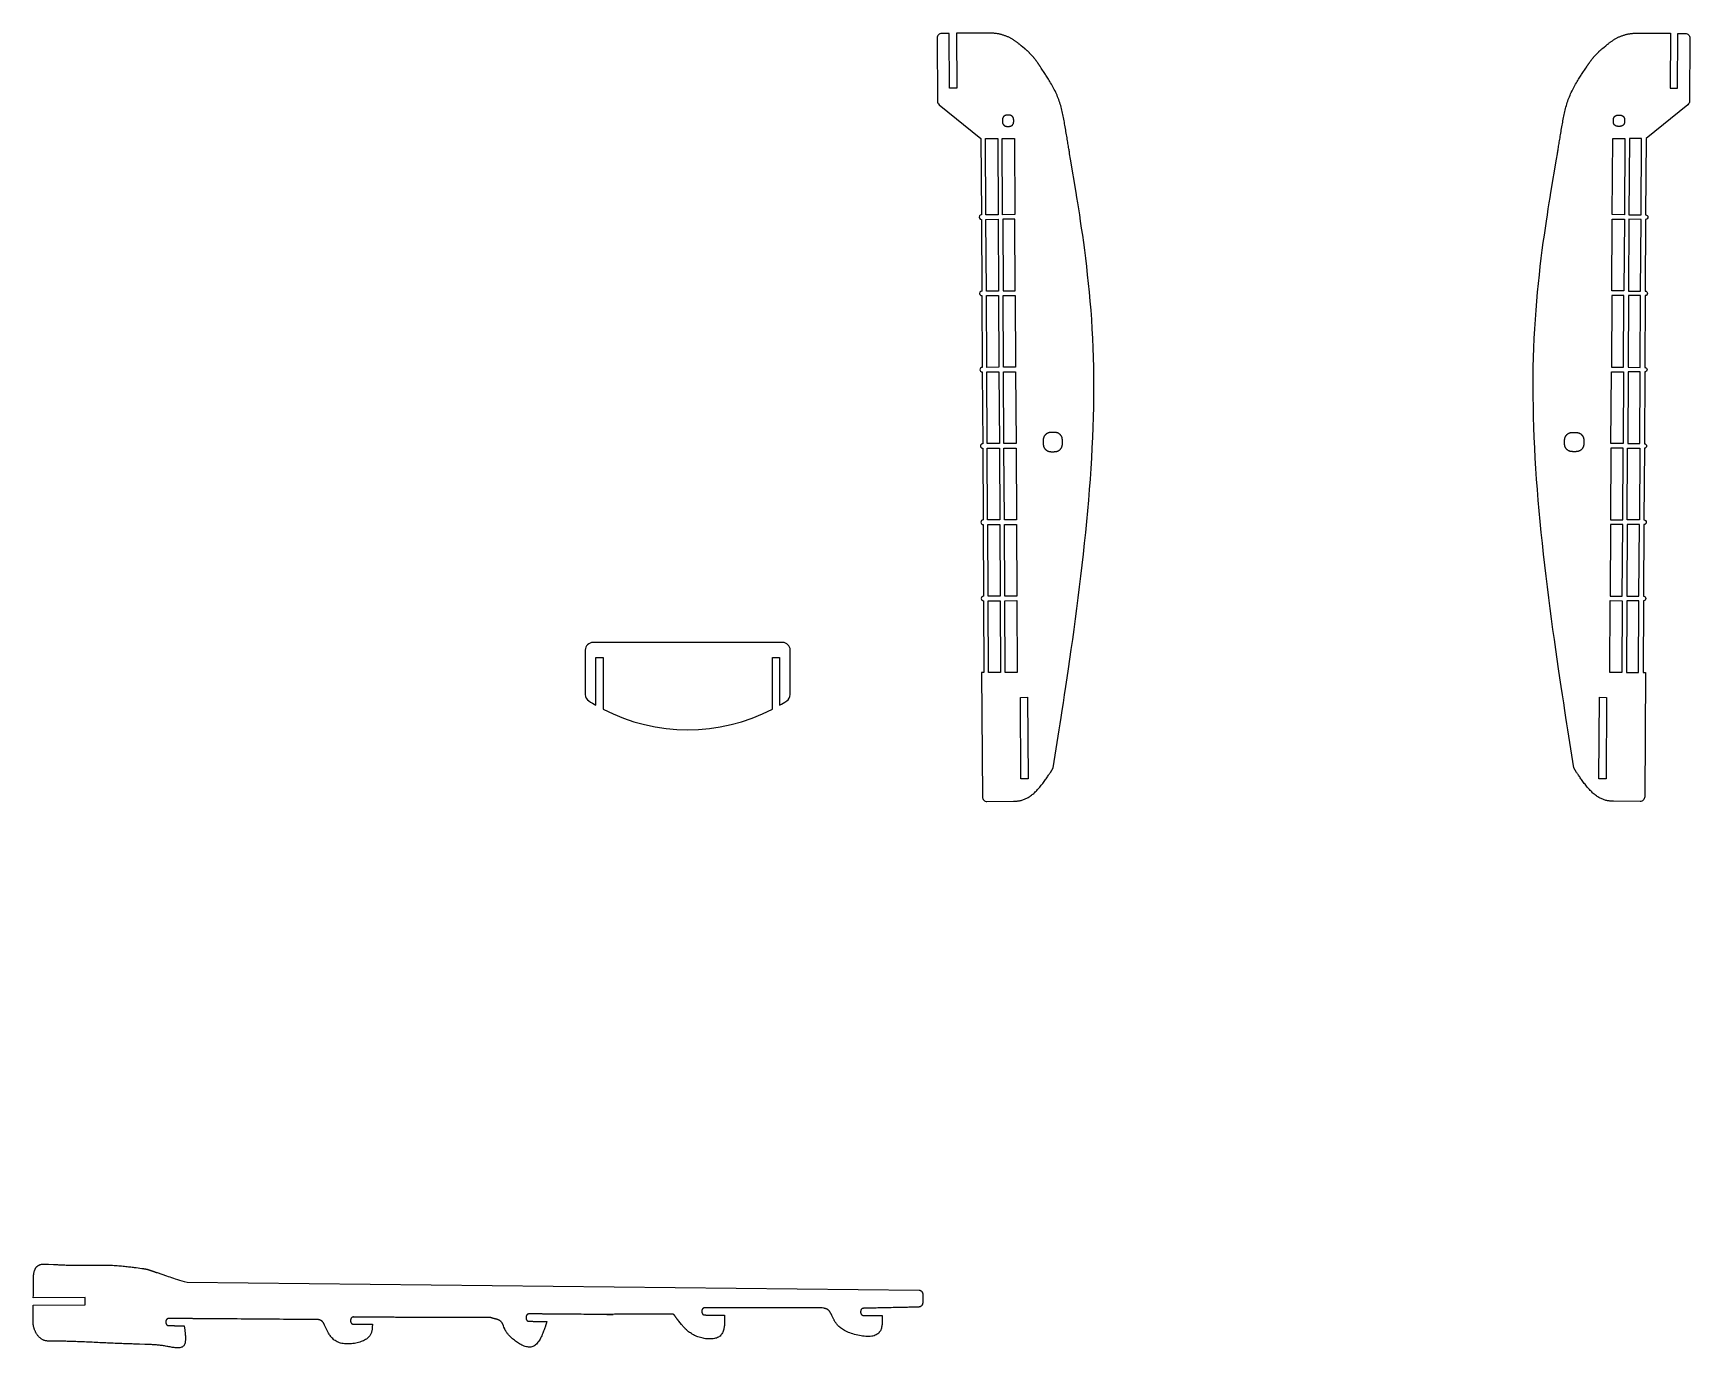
# Model space of a CAD drawing. Header units: millimetres. Extents: x 748 to 1839, y -342 to 525.
import ezdxf

# ---------------------------------------------------------------- set-up
doc = ezdxf.new("R2010")
doc.units = ezdxf.units.MM

msp = doc.modelspace()

# ---------------------------------------------------------------- linework, layer by layer
at = {"flags": 128}
for points in [[(1376.071971, 18.432639), (1393.49255, 18.529319), (1393.956119, 18.543734), (1394.433909, 18.566225), (1394.924378, 18.597824), (1395.42599, 18.639569), (1395.937205, 18.692496), (1396.456486, 18.75764), (1396.982292, 18.836035), (1397.513087, 18.928718), (1398.047332, 19.036725), (1398.583488, 19.161091), (1399.120016, 19.30285), (1399.655378, 19.463039), (1400.188307, 19.64252), (1400.718622, 19.841462), (1401.246411, 20.059857), (1401.771764, 20.297701), (1402.294771, 20.554987), (1402.815521, 20.831712), (1403.334103, 21.127867), (1403.850607, 21.443448), (1404.365125, 21.77845), (1404.877742, 22.132868), (1405.38855, 22.506693), (1405.897639, 22.899922), (1406.405097, 23.312549), (1406.911015, 23.744569), (1407.415482, 24.195975), (1407.918586, 24.666762), (1408.420419, 25.156924), (1408.921069, 25.666456), (1409.420625, 26.195353), (1409.919178, 26.743608), (1410.416606, 27.310742), (1410.911943, 27.894383), (1411.404012, 28.491684), (1411.891639, 29.099799), (1412.373643, 29.715882), (1412.84885, 30.337086), (1413.316084, 30.960565), (1413.774166, 31.583474), (1414.221922, 32.202964), (1414.658173, 32.816191), (1415.081745, 33.420308), (1415.491459, 34.012469), (1415.886139, 34.589826), (1416.264609, 35.149535), (1416.625691, 35.688749), (1416.968209, 36.204621), (1417.290988, 36.694304), (1417.592848, 37.154954), (1417.872616, 37.583724), (1419.758911, 40.482637), (1423.671658, 65.549935), (1424.28708, 69.494609), (1424.956187, 73.794734), (1425.67397, 78.429757), (1426.435422, 83.37912), (1427.235537, 88.622265), (1428.069306, 94.138636), (1428.931722, 99.907678), (1429.817778, 105.908833), (1430.722467, 112.121546), (1431.640781, 118.525258), (1432.567713, 125.099414), (1433.498254, 131.823456), (1434.4274, 138.676829), (1435.350142, 145.638976), (1436.261473, 152.68934), (1437.156384, 159.807364), (1438.02987, 166.972493), (1438.876922, 174.16417), (1439.692533, 181.361837), (1440.471697, 188.544938), (1441.210047, 195.696179), (1441.905783, 202.811316), (1442.557747, 209.889368), (1443.164781, 216.929351), (1443.725727, 223.930286), (1444.239427, 230.89119), (1444.70472, 237.811081), (1445.12045, 244.688978), (1445.48546, 251.523898), (1445.798589, 258.314862), (1446.05868, 265.060885), (1446.264575, 271.760986), (1446.415115, 278.414186), (1446.509142, 285.0195), (1446.545497, 291.575948), (1446.523024, 298.082547), (1446.440562, 304.538318), (1446.296954, 310.942275), (1446.091042, 317.29344), (1445.821667, 323.59083), (1445.488798, 329.831699), (1445.096908, 336.006242), (1444.651597, 342.102891), (1444.158467, 348.110077), (1443.623116, 354.016232), (1443.051147, 359.809786), (1442.448158, 365.479172), (1441.819751, 371.01282), (1441.171524, 376.399162), (1440.50908, 381.626629), (1439.838017, 386.683653), (1439.163938, 391.558663), (1438.49244, 396.240093), (1437.829125, 400.716375), (1437.179595, 404.975937), (1436.549447, 409.007212), (1435.944283, 412.798633), (1435.369704, 416.338627), (1434.831309, 419.61563), (1431.175693, 441.693429), (1430.581428, 445.282133), (1430.487907, 445.84687), (1430.385928, 446.462534), (1430.275946, 447.126222), (1430.158418, 447.835028), (1430.033799, 448.58605), (1429.902545, 449.376384), (1429.76511, 450.203126), (1429.621953, 451.063372), (1429.473528, 451.95422), (1429.32029, 452.872764), (1429.162695, 453.816101), (1429.0012, 454.781327), (1428.83626, 455.76554), (1428.668331, 456.765835), (1428.497868, 457.779307), (1428.325327, 458.803054), (1428.151165, 459.834172), (1427.975836, 460.869756), (1427.799796, 461.906905), (1427.623503, 462.942712), (1427.447148, 463.97477), (1427.269889, 465.002641), (1427.090616, 466.026387), (1426.908224, 467.046065), (1426.721603, 468.061736), (1426.529649, 469.073456), (1426.331254, 470.081286), (1426.12531, 471.085285), (1425.910712, 472.08551), (1425.686351, 473.082022), (1425.451121, 474.07488), (1425.203915, 475.06414), (1424.943625, 476.049866), (1424.669146, 477.032112), (1424.379369, 478.01094), (1424.073187, 478.986407), (1423.749494, 479.958575), (1423.407183, 480.9275), (1423.045146, 481.893241), (1422.662278, 482.855858), (1422.258091, 483.815038), (1421.834596, 484.76898), (1421.39442, 485.715511), (1420.940194, 486.652459), (1420.474546, 487.57765), (1420.000107, 488.488912), (1419.519506, 489.384071), (1419.035372, 490.260956), (1418.550337, 491.117394), (1418.067029, 491.951211), (1417.588076, 492.760234), (1417.11611, 493.542292), (1416.653759, 494.295211), (1416.203653, 495.016819), (1415.768422, 495.704942), (1415.350696, 496.357408), (1414.953104, 496.972045), (1414.578276, 497.546677), (1414.228841, 498.079136), (1411.863933, 501.668652), (1411.271296, 502.568291), (1411.178021, 502.709857), (1411.076247, 502.86415), (1410.966363, 503.030405), (1410.848761, 503.207855), (1410.723831, 503.395735), (1410.591963, 503.593276), (1410.453549, 503.799714), (1410.308977, 504.014282), (1410.158638, 504.236212), (1410.002923, 504.464739), (1409.842223, 504.699096), (1409.676926, 504.938517), (1409.507424, 505.182235), (1409.334108, 505.429485), (1409.157366, 505.679499), (1408.977591, 505.93151), (1408.795173, 506.184753), (1408.6105, 506.438462), (1408.423965, 506.69187), (1408.235956, 506.94421), (1408.046799, 507.194839), (1407.856545, 507.443611), (1407.665183, 507.690505), (1407.472698, 507.935497), (1407.279076, 508.178566), (1407.084305, 508.419688), (1406.888371, 508.65884), (1406.691261, 508.896001), (1406.49296, 509.131148), (1406.293457, 509.364258), (1406.092737, 509.59531), (1405.890787, 509.82428), (1405.687592, 510.051146), (1405.483141, 510.275886), (1405.277419, 510.498476), (1405.070412, 510.718896), (1404.86211, 510.937121), (1404.652495, 511.15313), (1404.441557, 511.3669), (1404.22928, 511.578409), (1404.015761, 511.78758), (1403.801524, 511.994111), (1403.587203, 512.197648), (1403.373431, 512.397839), (1403.160844, 512.594328), (1402.950073, 512.786759), (1402.741754, 512.974778), (1402.536521, 513.158031), (1402.335005, 513.336163), (1402.137841, 513.50882), (1401.945664, 513.675646), (1401.759105, 513.836288), (1401.578801, 513.990389), (1401.405383, 514.137597), (1401.239487, 514.277557), (1401.081745, 514.409911), (1400.932791, 514.534309), (1400.793259, 514.650394), (1400.663783, 514.757812), (1399.790122, 515.481315), (1398.610494, 516.458117), (1398.424819, 516.611789), (1398.222153, 516.779065), (1398.003198, 516.958898), (1397.768658, 517.150243), (1397.519234, 517.352051), (1397.25563, 517.563275), (1396.97855, 517.782866), (1396.688694, 518.00978), (1396.386767, 518.242969), (1396.073472, 518.481385), (1395.74951, 518.723979), (1395.415585, 518.969708), (1395.072401, 519.217521), (1394.720659, 519.466373), (1394.361062, 519.715216), (1393.994314, 519.963004), (1393.621118, 520.208687), (1393.242175, 520.45122), (1392.85819, 520.689556), (1392.469863, 520.922646), (1392.077777, 521.149606), (1391.682017, 521.370199), (1391.282546, 521.58435), (1390.879326, 521.791983), (1390.472323, 521.993023), (1390.061498, 522.187395), (1389.646814, 522.375025), (1389.228235, 522.555837), (1388.805724, 522.729755), (1388.379244, 522.896704), (1387.948759, 523.056611), (1387.514231, 523.209398), (1387.075623, 523.354991), (1386.6329, 523.493316), (1386.186022, 523.624296), (1385.734955, 523.747858), (1385.279661, 523.863925), (1384.820105, 523.972422), (1384.356246, 524.073275), (1383.888051, 524.166407), (1383.415738, 524.251819), (1382.940556, 524.329797), (1382.464006, 524.400702), (1381.987595, 524.464897), (1381.512826, 524.522743), (1381.041203, 524.574602), (1380.574228, 524.620834), (1380.113409, 524.661802), (1379.660247, 524.697867), (1379.216247, 524.729391), (1355.96261, 524.60034), (1356.162625, 488.560023), (1351.462552, 488.560022), (1351.262683, 524.574256), (1346.26276, 524.546508, 0.414214), (1343.279455, 521.529905), (1343.510602, 479.879745, 0.224815), (1344.622562, 477.564982), (1372.147591, 455.275008), (1372.42659, 405.002363, 1), (1372.443239, 402.002409), (1372.70559, 354.729717, 1), (1372.722239, 351.729763), (1372.98459, 304.457071, 0.414214), (1371.492937, 302.94877, 0.414214), (1373.001239, 301.457118), (1373.263589, 254.184426, 1), (1373.280238, 251.184472), (1373.542589, 203.91178, 1), (1373.559238, 200.911826), (1373.821589, 153.639135, 1), (1373.838238, 150.639181), (1374.100588, 103.366489), (1372.600611, 103.358165), (1373.055369, 21.415944, 0.414214), (1376.071971, 18.432639)], [(1777.670752, 22.132868), (1777.159944, 22.506693), (1776.650855, 22.899922), (1776.143397, 23.312549), (1775.637479, 23.744569), (1775.133012, 24.195975), (1774.629908, 24.666762), (1774.128075, 25.156924), (1773.627425, 25.666456), (1773.127869, 26.195353), (1772.629316, 26.743608), (1772.131888, 27.310742), (1771.636551, 27.894383), (1771.144482, 28.491684), (1770.656855, 29.099799), (1770.174851, 29.715882), (1769.699644, 30.337086), (1769.23241, 30.960565), (1768.774328, 31.583474), (1768.326572, 32.202964), (1767.890321, 32.816191), (1767.466749, 33.420308), (1767.057035, 34.012469), (1766.662355, 34.589826), (1766.283885, 35.149535), (1765.922803, 35.688749), (1765.580285, 36.204621), (1765.257506, 36.694304), (1764.955646, 37.154954), (1764.675878, 37.583724), (1762.789583, 40.482637), (1758.876836, 65.549935), (1758.261414, 69.494609), (1757.592307, 73.794734), (1756.874524, 78.429757), (1756.113072, 83.37912), (1755.312957, 88.622265), (1754.479188, 94.138636), (1753.616772, 99.907678), (1752.730716, 105.908833), (1751.826027, 112.121546), (1750.907713, 118.525258), (1749.980781, 125.099414), (1749.05024, 131.823456), (1748.121094, 138.676829), (1747.198352, 145.638976), (1746.287021, 152.68934), (1745.39211, 159.807364), (1744.518624, 166.972493), (1743.671572, 174.16417), (1742.855961, 181.361837), (1742.076797, 188.544938), (1741.338447, 195.696179), (1740.642711, 202.811316), (1739.990747, 209.889368), (1739.383713, 216.929351), (1738.822767, 223.930286), (1738.309067, 230.89119), (1737.843774, 237.811081), (1737.428044, 244.688978), (1737.063034, 251.523898), (1736.749905, 258.314862), (1736.489814, 265.060885), (1736.283919, 271.760986), (1736.133379, 278.414186), (1736.039352, 285.0195), (1736.002997, 291.575948), (1736.02547, 298.082547), (1736.107932, 304.538318), (1736.25154, 310.942275), (1736.457452, 317.29344), (1736.726827, 323.59083), (1737.059696, 329.831699), (1737.451586, 336.006242), (1737.896897, 342.102891), (1738.390027, 348.110077), (1738.925378, 354.016232), (1739.497347, 359.809786), (1740.100336, 365.479172), (1740.728743, 371.01282), (1741.37697, 376.399162), (1742.039414, 381.626629), (1742.710477, 386.683653), (1743.384556, 391.558663), (1744.056054, 396.240093), (1744.719369, 400.716375), (1745.368899, 404.975937), (1745.999047, 409.007212), (1746.604211, 412.798633), (1747.17879, 416.338627), (1747.717185, 419.61563), (1751.372801, 441.693429), (1751.967066, 445.282133), (1752.060587, 445.84687), (1752.162566, 446.462534), (1752.272548, 447.126222), (1752.390076, 447.835028), (1752.514695, 448.58605), (1752.645949, 449.376384), (1752.783384, 450.203126), (1752.926541, 451.063372), (1753.074966, 451.95422), (1753.228204, 452.872764), (1753.385799, 453.816101), (1753.547294, 454.781327), (1753.712234, 455.76554), (1753.880163, 456.765835), (1754.050626, 457.779307), (1754.223167, 458.803054), (1754.397329, 459.834172), (1754.572658, 460.869756), (1754.748698, 461.906905), (1754.924991, 462.942712), (1755.101346, 463.97477), (1755.278605, 465.002641), (1755.457878, 466.026387), (1755.64027, 467.046065), (1755.826891, 468.061736), (1756.018845, 469.073456), (1756.21724, 470.081286), (1756.423184, 471.085285), (1756.637782, 472.08551), (1756.862143, 473.082022), (1757.097373, 474.07488), (1757.344579, 475.06414), (1757.604869, 476.049866), (1757.879348, 477.032112), (1758.169125, 478.01094), (1758.475307, 478.986407), (1758.799, 479.958575), (1759.141311, 480.9275), (1759.503348, 481.893241), (1759.886216, 482.855858), (1760.290403, 483.815038), (1760.713898, 484.76898), (1761.154074, 485.715511), (1761.6083, 486.652459), (1762.073948, 487.57765), (1762.548387, 488.488912), (1763.028988, 489.384071), (1763.513122, 490.260956), (1763.998157, 491.117394), (1764.481465, 491.951211), (1764.960418, 492.760234), (1765.432384, 493.542292), (1765.894735, 494.295211), (1766.344841, 495.016819), (1766.780072, 495.704942), (1767.197798, 496.357408), (1767.59539, 496.972045), (1767.970218, 497.546677), (1768.319653, 498.079136), (1770.684561, 501.668652), (1771.277198, 502.568291), (1771.370473, 502.709857), (1771.472247, 502.86415), (1771.582131, 503.030405), (1771.699733, 503.207855), (1771.824663, 503.395735), (1771.956531, 503.593276), (1772.094945, 503.799714), (1772.239517, 504.014282), (1772.389856, 504.236212), (1772.545571, 504.464739), (1772.706271, 504.699096), (1772.871568, 504.938517), (1773.04107, 505.182235), (1773.214386, 505.429485), (1773.391128, 505.679499), (1773.570903, 505.93151), (1773.753321, 506.184753), (1773.937994, 506.438462), (1774.124529, 506.69187), (1774.312538, 506.94421), (1774.501695, 507.194839), (1774.691949, 507.443611), (1774.883311, 507.690505), (1775.075796, 507.935497), (1775.269418, 508.178566), (1775.464189, 508.419688), (1775.660123, 508.65884), (1775.857233, 508.896001), (1776.055534, 509.131148), (1776.255037, 509.364258), (1776.455757, 509.59531), (1776.657707, 509.82428), (1776.860902, 510.051146), (1777.065353, 510.275886), (1777.271075, 510.498476), (1777.478082, 510.718896), (1777.686384, 510.937121), (1777.895999, 511.15313), (1778.106937, 511.3669), (1778.319214, 511.578409), (1778.532733, 511.78758), (1778.74697, 511.994111), (1778.961291, 512.197648), (1779.175063, 512.397839), (1779.38765, 512.594328), (1779.598421, 512.786759), (1779.80674, 512.974778), (1780.011973, 513.158031), (1780.213489, 513.336163), (1780.410653, 513.50882), (1780.60283, 513.675646), (1780.789389, 513.836288), (1780.969693, 513.990389), (1781.143111, 514.137597), (1781.309007, 514.277557), (1781.466749, 514.409911), (1781.615703, 514.534309), (1781.755235, 514.650394), (1781.884711, 514.757812), (1782.758372, 515.481315), (1783.938, 516.458117), (1784.123675, 516.611789), (1784.326341, 516.779065), (1784.545296, 516.958898), (1784.779836, 517.150243), (1785.02926, 517.352051), (1785.292864, 517.563275), (1785.569944, 517.782866), (1785.8598, 518.00978), (1786.161727, 518.242969), (1786.475022, 518.481385), (1786.798984, 518.723979), (1787.132909, 518.969708), (1787.476093, 519.217521), (1787.827835, 519.466373), (1788.187432, 519.715216), (1788.55418, 519.963004), (1788.927376, 520.208687), (1789.306319, 520.45122), (1789.690304, 520.689556), (1790.078631, 520.922646), (1790.470717, 521.149606), (1790.866477, 521.370199), (1791.265948, 521.58435), (1791.669168, 521.791983), (1792.076171, 521.993023), (1792.486996, 522.187395), (1792.90168, 522.375025), (1793.320259, 522.555837), (1793.74277, 522.729755), (1794.16925, 522.896704), (1794.599735, 523.056611), (1795.034263, 523.209398), (1795.472871, 523.354991), (1795.915594, 523.493316), (1796.362472, 523.624296), (1796.813539, 523.747858), (1797.268833, 523.863925), (1797.728389, 523.972422), (1798.192248, 524.073275), (1798.660443, 524.166407), (1799.132756, 524.251819), (1799.607938, 524.329797), (1800.084488, 524.400702), (1800.560899, 524.464897), (1801.035668, 524.522743), (1801.507291, 524.574602), (1801.974266, 524.620834), (1802.435085, 524.661802), (1802.888247, 524.697867), (1803.332247, 524.729391), (1826.585884, 524.60034), (1826.385869, 488.560023), (1831.085942, 488.560022), (1831.285811, 524.574256), (1836.285734, 524.546508, -0.414214), (1839.269039, 521.529905), (1839.037892, 479.879745, -0.224815), (1837.925932, 477.564982), (1810.400903, 455.275008), (1810.121904, 405.002363, -1), (1810.105255, 402.002409), (1809.842904, 354.729717, -1), (1809.826255, 351.729763), (1809.563904, 304.457071, -0.414214), (1811.055557, 302.94877, -0.414214), (1809.547255, 301.457118), (1809.284905, 254.184426, -1), (1809.268256, 251.184472), (1809.005905, 203.91178, -1), (1808.989256, 200.911826), (1808.726905, 153.639135, -1), (1808.710256, 150.639181), (1808.447906, 103.366489), (1809.947883, 103.358165), (1809.493125, 21.415944, -0.414214), (1806.476523, 18.432639), (1789.055944, 18.529319), (1788.592375, 18.543734), (1788.114585, 18.566225), (1787.624116, 18.597824), (1787.122504, 18.639569), (1786.611289, 18.692496), (1786.092008, 18.75764), (1785.566202, 18.836035), (1785.035407, 18.928718), (1784.501162, 19.036725), (1783.965006, 19.161091), (1783.428478, 19.30285), (1782.893116, 19.463039), (1782.360187, 19.64252), (1781.829872, 19.841462), (1781.302083, 20.059857), (1780.77673, 20.297701), (1780.253723, 20.554987), (1779.732973, 20.831712), (1779.214391, 21.127867), (1778.697887, 21.443448), (1778.183369, 21.77845), (1777.670752, 22.132868)], [(1113.751174, 84.665482, 0.011282), (1118.436389, 81.829157), (1118.436389, 113.176489), (1123.136389, 113.176489), (1123.136389, 79.263115, 0.243488), (1234.736389, 79.263115), (1234.736389, 113.176489), (1239.436389, 113.176489), (1239.436389, 81.829157, 0.011282), (1244.121603, 84.665482, 0.256372), (1246.436389, 88.883257), (1246.436389, 118.176489, 0.414214), (1241.436389, 123.176489), (1116.436389, 123.176489, 0.414214), (1111.436389, 118.176489), (1111.436389, 88.883257, 0.256372), (1113.751174, 84.665482)]]:
    msp.add_lwpolyline(points, format="xyb", dxfattribs=at)
for points in [[(1386.286699, 466.969296), (1386.288593, 466.628257), (1386.288926, 466.574594), (1386.289493, 466.516122), (1386.2905, 466.453143), (1386.292152, 466.385966), (1386.294655, 466.314895), (1386.298215, 466.240234), (1386.303037, 466.16229), (1386.309327, 466.081368), (1386.317292, 465.997773), (1386.327135, 465.91181), (1386.339064, 465.823786), (1386.353283, 465.734003), (1386.369999, 465.64277), (1386.389417, 465.550391), (1386.411743, 465.457171), (1386.437183, 465.363415), (1386.465941, 465.269429), (1386.498225, 465.175519), (1386.534239, 465.081989), (1386.574189, 464.989145), (1386.61822, 464.897268), (1386.666233, 464.806539), (1386.718068, 464.717119), (1386.773565, 464.629164), (1386.832565, 464.542833), (1386.894906, 464.458283), (1386.960431, 464.375673), (1387.028979, 464.295162), (1387.100389, 464.216908), (1387.174503, 464.141067), (1387.251159, 464.067799), (1387.330198, 463.997261), (1387.411461, 463.929613), (1387.494788, 463.865011), (1387.580018, 463.803614), (1387.666992, 463.74558), (1387.75555, 463.691068), (1387.845532, 463.640235), (1387.936777, 463.593241), (1388.029127, 463.55024), (1388.122399, 463.511333), (1388.216311, 463.476371), (1388.310562, 463.445144), (1388.404847, 463.417444), (1388.498866, 463.39306), (1388.592315, 463.371785), (1388.68489, 463.353408), (1388.776289, 463.337721), (1388.866208, 463.324515), (1388.954346, 463.31358), (1389.040399, 463.304707), (1389.124063, 463.297687), (1389.205037, 463.292311), (1389.283016, 463.28837), (1389.357698, 463.285653), (1389.428781, 463.283955), (1389.49596, 463.283062), (1389.558934, 463.282768), (1389.617399, 463.282862), (1390.012029, 463.2851), (1390.353038, 463.286918), (1390.406696, 463.287239), (1390.465163, 463.287792), (1390.528136, 463.288784), (1390.595308, 463.290422), (1390.666373, 463.292909), (1390.741027, 463.296453), (1390.818965, 463.301259), (1390.89988, 463.307532), (1390.983469, 463.315479), (1391.069424, 463.325305), (1391.157442, 463.337217), (1391.247217, 463.351419), (1391.338443, 463.368119), (1391.430816, 463.38752), (1391.52403, 463.409829), (1391.617779, 463.435254), (1391.711759, 463.463998), (1391.805664, 463.496267), (1391.899189, 463.532268), (1391.992028, 463.572205), (1392.083901, 463.616226), (1392.174626, 463.664229), (1392.264043, 463.716056), (1392.351995, 463.771544), (1392.438325, 463.830538), (1392.522873, 463.892874), (1392.605482, 463.958395), (1392.685994, 464.026938), (1392.76425, 464.098346), (1392.840094, 464.172458), (1392.913364, 464.249113), (1392.983907, 464.328153), (1393.051561, 464.409418), (1393.11617, 464.492745), (1393.177575, 464.577978), (1393.235617, 464.664956), (1393.29014, 464.753518), (1393.340985, 464.843506), (1393.387995, 464.934757), (1393.43101, 465.027115), (1393.469934, 465.120392), (1393.504914, 465.214312), (1393.536161, 465.308571), (1393.563883, 465.402867), (1393.588288, 465.496895), (1393.609585, 465.590354), (1393.627985, 465.682939), (1393.643695, 465.774347), (1393.656925, 465.864277), (1393.667885, 465.952426), (1393.676782, 466.038488), (1393.683826, 466.122164), (1393.689226, 466.203147), (1393.693191, 466.281136), (1393.695928, 466.355829), (1393.69765, 466.42692), (1393.698563, 466.494109), (1393.698877, 466.557091), (1393.6988, 466.615564), (1393.696687, 467.010248), (1393.6948, 467.351195), (1393.694469, 467.404843), (1393.693903, 467.4633), (1393.692898, 467.526262), (1393.691247, 467.593421), (1393.688746, 467.664474), (1393.685186, 467.739115), (1393.680366, 467.81704), (1393.674077, 467.897942), (1393.666113, 467.981517), (1393.65627, 468.067459), (1393.644341, 468.155465), (1393.630122, 468.245226), (1393.613404, 468.33644), (1393.593986, 468.428801), (1393.571658, 468.522002), (1393.546218, 468.615741), (1393.517456, 468.70971), (1393.48517, 468.803605), (1393.449153, 468.897122), (1393.409198, 468.989954), (1393.365162, 469.081821), (1393.317144, 469.17254), (1393.265303, 469.261952), (1393.209799, 469.349902), (1393.150792, 469.436228), (1393.088443, 469.520774), (1393.02291, 469.603383), (1392.954354, 469.683894), (1392.882936, 469.76215), (1392.808814, 469.837993), (1392.732148, 469.911265), (1392.6531, 469.981809), (1392.571828, 470.049464), (1392.488494, 470.114074), (1392.403255, 470.17548), (1392.316273, 470.233525), (1392.227706, 470.288049), (1392.137717, 470.338894), (1392.046463, 470.385904), (1391.954105, 470.42892), (1391.860828, 470.467843), (1391.766909, 470.502823), (1391.672653, 470.534068), (1391.578361, 470.561789), (1391.484337, 470.586192), (1391.390884, 470.607488), (1391.298305, 470.625886), (1391.206901, 470.641594), (1391.116979, 470.654821), (1391.028838, 470.665777), (1390.942782, 470.674672), (1390.859115, 470.681713), (1390.778139, 470.687109), (1390.700157, 470.691071), (1390.625473, 470.693806), (1390.554388, 470.695524), (1390.487207, 470.696435), (1390.424232, 470.696745), (1390.365765, 470.696667), (1389.971126, 470.694535), (1389.630125, 470.692625), (1389.576469, 470.69229), (1389.518002, 470.691721), (1389.455031, 470.690712), (1389.387861, 470.689056), (1389.316797, 470.68655), (1389.242145, 470.682988), (1389.164209, 470.678162), (1389.083295, 470.671868), (1388.999709, 470.663901), (1388.913755, 470.654053), (1388.825738, 470.642122), (1388.735966, 470.627899), (1388.644741, 470.61118), (1388.55237, 470.591757), (1388.459158, 470.569429), (1388.36541, 470.543986), (1388.271432, 470.515224), (1388.177528, 470.482938), (1388.084005, 470.446922), (1387.991166, 470.406969), (1387.899294, 470.362936), (1387.808571, 470.314921), (1387.719155, 470.263084), (1387.631204, 470.207585), (1387.544875, 470.148586), (1387.460328, 470.086242), (1387.37772, 470.020717), (1387.297209, 469.95217), (1387.218954, 469.880759), (1387.143113, 469.806647), (1387.069843, 469.729991), (1386.999302, 469.650952), (1386.93165, 469.56969), (1386.867044, 469.486366), (1386.805641, 469.401138), (1386.747601, 469.314167), (1386.693081, 469.225612), (1386.642239, 469.135634), (1386.595234, 469.044392), (1386.552223, 468.952046), (1386.513304, 468.85878), (1386.478328, 468.764872), (1386.447088, 468.670628), (1386.419372, 468.576347), (1386.394974, 468.482335), (1386.373681, 468.388892), (1386.355289, 468.296324), (1386.339585, 468.204931), (1386.326361, 468.115019), (1386.315409, 468.026888), (1386.306519, 467.940842), (1386.299481, 467.857185), (1386.294088, 467.776218), (1386.290131, 467.698246), (1386.287399, 467.62357), (1386.285684, 467.552493), (1386.284777, 467.485319), (1386.284469, 467.422351), (1386.284551, 467.363891), (1386.286699, 466.969296)], [(1796.261795, 466.969296), (1796.259901, 466.628257), (1796.259568, 466.574594), (1796.259001, 466.516122), (1796.257994, 466.453143), (1796.256342, 466.385966), (1796.253839, 466.314895), (1796.250279, 466.240234), (1796.245457, 466.16229), (1796.239167, 466.081368), (1796.231202, 465.997773), (1796.221359, 465.91181), (1796.20943, 465.823786), (1796.195211, 465.734003), (1796.178495, 465.64277), (1796.159077, 465.550391), (1796.136751, 465.457171), (1796.111311, 465.363415), (1796.082553, 465.269429), (1796.050269, 465.175519), (1796.014255, 465.081989), (1795.974305, 464.989145), (1795.930274, 464.897268), (1795.882261, 464.806539), (1795.830426, 464.717119), (1795.774929, 464.629164), (1795.715929, 464.542833), (1795.653588, 464.458283), (1795.588063, 464.375673), (1795.519515, 464.295162), (1795.448105, 464.216908), (1795.373991, 464.141067), (1795.297335, 464.067799), (1795.218296, 463.997261), (1795.137033, 463.929613), (1795.053706, 463.865011), (1794.968476, 463.803614), (1794.881502, 463.74558), (1794.792944, 463.691068), (1794.702962, 463.640235), (1794.611717, 463.593241), (1794.519367, 463.55024), (1794.426095, 463.511333), (1794.332183, 463.476371), (1794.237932, 463.445144), (1794.143647, 463.417444), (1794.049628, 463.39306), (1793.956179, 463.371785), (1793.863604, 463.353408), (1793.772205, 463.337721), (1793.682286, 463.324515), (1793.594148, 463.31358), (1793.508095, 463.304707), (1793.424431, 463.297687), (1793.343457, 463.292311), (1793.265478, 463.28837), (1793.190796, 463.285653), (1793.119713, 463.283955), (1793.052534, 463.283062), (1792.98956, 463.282768), (1792.931095, 463.282862), (1792.536465, 463.2851), (1792.195456, 463.286918), (1792.141798, 463.287239), (1792.083331, 463.287792), (1792.020358, 463.288784), (1791.953186, 463.290422), (1791.882121, 463.292909), (1791.807467, 463.296453), (1791.729529, 463.301259), (1791.648614, 463.307532), (1791.565025, 463.315479), (1791.47907, 463.325305), (1791.391052, 463.337217), (1791.301277, 463.351419), (1791.210051, 463.368119), (1791.117678, 463.38752), (1791.024464, 463.409829), (1790.930715, 463.435254), (1790.836735, 463.463998), (1790.74283, 463.496267), (1790.649305, 463.532268), (1790.556466, 463.572205), (1790.464593, 463.616226), (1790.373868, 463.664229), (1790.284451, 463.716056), (1790.196499, 463.771544), (1790.110169, 463.830538), (1790.025621, 463.892874), (1789.943012, 463.958395), (1789.8625, 464.026938), (1789.784244, 464.098346), (1789.7084, 464.172458), (1789.63513, 464.249113), (1789.564587, 464.328153), (1789.496933, 464.409418), (1789.432324, 464.492745), (1789.370919, 464.577978), (1789.312877, 464.664956), (1789.258354, 464.753518), (1789.207509, 464.843506), (1789.160499, 464.934757), (1789.117484, 465.027115), (1789.07856, 465.120392), (1789.04358, 465.214312), (1789.012333, 465.308571), (1788.984611, 465.402867), (1788.960206, 465.496895), (1788.938909, 465.590354), (1788.920509, 465.682939), (1788.904799, 465.774347), (1788.891569, 465.864277), (1788.880609, 465.952426), (1788.871712, 466.038488), (1788.864668, 466.122164), (1788.859268, 466.203147), (1788.855303, 466.281136), (1788.852566, 466.355829), (1788.850844, 466.42692), (1788.849931, 466.494109), (1788.849617, 466.557091), (1788.849694, 466.615564), (1788.851807, 467.010248), (1788.853694, 467.351195), (1788.854025, 467.404843), (1788.854591, 467.4633), (1788.855596, 467.526262), (1788.857247, 467.593421), (1788.859748, 467.664474), (1788.863308, 467.739115), (1788.868128, 467.81704), (1788.874417, 467.897942), (1788.882381, 467.981517), (1788.892224, 468.067459), (1788.904153, 468.155465), (1788.918372, 468.245226), (1788.93509, 468.33644), (1788.954508, 468.428801), (1788.976836, 468.522002), (1789.002276, 468.615741), (1789.031038, 468.70971), (1789.063324, 468.803605), (1789.099341, 468.897122), (1789.139296, 468.989954), (1789.183332, 469.081821), (1789.23135, 469.17254), (1789.283191, 469.261952), (1789.338695, 469.349902), (1789.397702, 469.436228), (1789.460051, 469.520774), (1789.525584, 469.603383), (1789.59414, 469.683894), (1789.665558, 469.76215), (1789.73968, 469.837993), (1789.816346, 469.911265), (1789.895394, 469.981809), (1789.976666, 470.049464), (1790.06, 470.114074), (1790.145239, 470.17548), (1790.232221, 470.233525), (1790.320788, 470.288049), (1790.410777, 470.338894), (1790.502031, 470.385904), (1790.594389, 470.42892), (1790.687666, 470.467843), (1790.781585, 470.502823), (1790.875841, 470.534068), (1790.970133, 470.561789), (1791.064157, 470.586192), (1791.15761, 470.607488), (1791.250189, 470.625886), (1791.341593, 470.641594), (1791.431515, 470.654821), (1791.519656, 470.665777), (1791.605712, 470.674672), (1791.689379, 470.681713), (1791.770355, 470.687109), (1791.848337, 470.691071), (1791.923021, 470.693806), (1791.994106, 470.695524), (1792.061287, 470.696435), (1792.124262, 470.696745), (1792.182729, 470.696667), (1792.577368, 470.694535), (1792.918369, 470.692625), (1792.972025, 470.69229), (1793.030492, 470.691721), (1793.093463, 470.690712), (1793.160633, 470.689056), (1793.231697, 470.68655), (1793.306349, 470.682988), (1793.384285, 470.678162), (1793.465199, 470.671868), (1793.548785, 470.663901), (1793.634739, 470.654053), (1793.722756, 470.642122), (1793.812528, 470.627899), (1793.903753, 470.61118), (1793.996124, 470.591757), (1794.089336, 470.569429), (1794.183084, 470.543986), (1794.277062, 470.515224), (1794.370966, 470.482938), (1794.464489, 470.446922), (1794.557328, 470.406969), (1794.6492, 470.362936), (1794.739923, 470.314921), (1794.829339, 470.263084), (1794.91729, 470.207585), (1795.003619, 470.148586), (1795.088166, 470.086242), (1795.170774, 470.020717), (1795.251285, 469.95217), (1795.32954, 469.880759), (1795.405381, 469.806647), (1795.478651, 469.729991), (1795.549192, 469.650952), (1795.616844, 469.56969), (1795.68145, 469.486366), (1795.742853, 469.401138), (1795.800893, 469.314167), (1795.855413, 469.225612), (1795.906255, 469.135634), (1795.95326, 469.044392), (1795.996271, 468.952046), (1796.03519, 468.85878), (1796.070166, 468.764872), (1796.101406, 468.670628), (1796.129122, 468.576347), (1796.15352, 468.482335), (1796.174813, 468.388892), (1796.193205, 468.296324), (1796.208909, 468.204931), (1796.222133, 468.115019), (1796.233085, 468.026888), (1796.241975, 467.940842), (1796.249013, 467.857185), (1796.254406, 467.776218), (1796.258363, 467.698246), (1796.261095, 467.62357), (1796.26281, 467.552493), (1796.263717, 467.485319), (1796.264025, 467.422351), (1796.263943, 467.363891), (1796.261795, 466.969296)], [(1375.426544, 405.019012), (1375.147545, 455.291657), (1383.147421, 455.336054), (1383.426421, 405.063409), (1375.426544, 405.019012)], [(1386.426375, 405.080058), (1386.147375, 455.352703), (1394.147252, 455.3971), (1394.426252, 405.124455), (1386.426375, 405.080058)], [(1788.122242, 405.124455), (1788.401242, 455.3971), (1796.401119, 455.352703), (1796.122119, 405.080058), (1788.122242, 405.124455)], [(1799.122073, 405.063409), (1807.12195, 405.019012), (1807.400949, 455.291657), (1799.401073, 455.336054), (1799.122073, 405.063409)], [(1375.705544, 354.746366), (1375.443193, 402.019058), (1383.44307, 402.063455), (1383.705421, 354.790763), (1375.705544, 354.746366)], [(1386.705374, 354.807412), (1394.705251, 354.851809), (1394.442901, 402.124501), (1386.443024, 402.080104), (1386.705374, 354.807412)], [(1787.843243, 354.851809), (1788.105593, 402.124501), (1796.10547, 402.080104), (1795.84312, 354.807412), (1787.843243, 354.851809)], [(1798.843073, 354.790763), (1806.84295, 354.746366), (1807.105301, 402.019058), (1799.105424, 402.063455), (1798.843073, 354.790763)], [(1375.984543, 304.47372), (1375.722193, 351.746412), (1383.72207, 351.790809), (1383.98442, 304.518118), (1375.984543, 304.47372)], [(1386.984374, 304.534767), (1386.722023, 351.807458), (1394.7219, 351.851855), (1394.984251, 304.579164), (1386.984374, 304.534767)], [(1787.564243, 304.579164), (1795.56412, 304.534767), (1795.826471, 351.807458), (1787.826594, 351.851855), (1787.564243, 304.579164)], [(1798.564074, 304.518118), (1806.56395, 304.47372), (1806.826301, 351.746412), (1798.826424, 351.790809), (1798.564074, 304.518118)], [(1376.263543, 254.201075), (1376.001192, 301.473767), (1384.001069, 301.518164), (1384.26342, 254.245472), (1376.263543, 254.201075)], [(1387.263374, 254.262121), (1387.001023, 301.534813), (1395.0009, 301.57921), (1395.263251, 254.306518), (1387.263374, 254.262121)], [(1787.285243, 254.306518), (1787.547594, 301.57921), (1795.547471, 301.534813), (1795.28512, 254.262121), (1787.285243, 254.306518)], [(1798.285074, 254.245472), (1806.284951, 254.201075), (1806.547302, 301.473767), (1798.547425, 301.518164), (1798.285074, 254.245472)], [(1376.542543, 203.928429), (1376.280192, 251.201121), (1384.280069, 251.245518), (1384.54242, 203.972826), (1376.542543, 203.928429)], [(1387.542373, 203.989475), (1387.280023, 251.262167), (1395.279899, 251.306564), (1395.54225, 204.033872), (1387.542373, 203.989475)], [(1413.142106, 255.232443), (1413.145267, 254.647858), (1413.145824, 254.555873), (1413.14678, 254.455643), (1413.14849, 254.347692), (1413.151306, 254.23254), (1413.155579, 254.110714), (1413.161664, 253.982735), (1413.169913, 253.849128), (1413.180679, 253.710416), (1413.194315, 253.567121), (1413.211172, 253.419768), (1413.231604, 253.26888), (1413.255964, 253.11498), (1413.284605, 252.958591), (1413.317879, 252.800236), (1413.356138, 252.64044), (1413.399737, 252.479725), (1413.449027, 252.318615), (1413.504361, 252.157633), (1413.566093, 251.997303), (1413.634574, 251.838147), (1413.710053, 251.680648), (1413.79236, 251.525117), (1413.881222, 251.371828), (1413.976363, 251.221048), (1414.077511, 251.073052), (1414.184391, 250.928108), (1414.296727, 250.78649), (1414.414247, 250.648466), (1414.536676, 250.514309), (1414.66374, 250.384288), (1414.795165, 250.258676), (1414.930676, 250.137744), (1415.07, 250.021762), (1415.212862, 249.911002), (1415.358989, 249.805734), (1415.508105, 249.70623), (1415.659937, 249.61276), (1415.81421, 249.525595), (1415.970651, 249.445008), (1416.128985, 249.371267), (1416.288897, 249.304541), (1416.44991, 249.244574), (1416.611502, 249.19101), (1416.773155, 249.143489), (1416.934349, 249.101654), (1417.094566, 249.065145), (1417.253285, 249.033605), (1417.409987, 249.006675), (1417.564154, 248.983998), (1417.715264, 248.965214), (1417.8628, 248.949964), (1418.006241, 248.937893), (1418.145069, 248.928641), (1418.278763, 248.921847), (1418.406805, 248.917156), (1418.528675, 248.91421), (1418.643853, 248.912647), (1418.751821, 248.912113), (1418.852059, 248.912247), (1419.528646, 248.91589), (1420.113184, 248.919159), (1420.205161, 248.919732), (1420.305383, 248.920708), (1420.413327, 248.922436), (1420.528469, 248.925273), (1420.650286, 248.929568), (1420.778253, 248.935675), (1420.91185, 248.943947), (1421.050551, 248.954736), (1421.193834, 248.968395), (1421.341175, 248.985275), (1421.49205, 249.00573), (1421.645938, 249.030114), (1421.802313, 249.058776), (1421.960654, 249.092072), (1422.120436, 249.130353), (1422.281137, 249.173971), (1422.442232, 249.223278), (1422.6032, 249.278631), (1422.763515, 249.340377), (1422.922656, 249.408871), (1423.08014, 249.484363), (1423.235656, 249.56668), (1423.38893, 249.655549), (1423.539694, 249.750697), (1423.687676, 249.851849), (1423.832604, 249.95873), (1423.974209, 250.071067), (1424.112218, 250.188587), (1424.246362, 250.311014), (1424.376368, 250.438073), (1424.501967, 250.569494), (1424.622886, 250.704998), (1424.738855, 250.844313), (1424.849604, 250.987166), (1424.954861, 251.133281), (1425.054355, 251.282385), (1425.147815, 251.434204), (1425.234971, 251.588463), (1425.31555, 251.744889), (1425.389283, 251.903205), (1425.456003, 252.0631), (1425.515964, 252.224093), (1425.569523, 252.385667), (1425.617041, 252.547299), (1425.658873, 252.708473), (1425.695379, 252.868668), (1425.726916, 253.027366), (1425.753845, 253.184046), (1425.776522, 253.338192), (1425.795306, 253.48928), (1425.810554, 253.636794), (1425.822626, 253.780215), (1425.83188, 253.919022), (1425.838674, 254.052696), (1425.843365, 254.180718), (1425.846313, 254.302569), (1425.847877, 254.417729), (1425.848413, 254.52568), (1425.848281, 254.625902), (1425.844646, 255.302383), (1425.841408, 255.886997), (1425.84084, 255.978987), (1425.83987, 256.079223), (1425.838145, 256.18718), (1425.835316, 256.302337), (1425.831026, 256.424169), (1425.824925, 256.552153), (1425.81666, 256.685766), (1425.805877, 256.824484), (1425.792227, 256.967784), (1425.775352, 257.115142), (1425.754903, 257.266035), (1425.730527, 257.419939), (1425.701871, 257.576332), (1425.668582, 257.73469), (1425.630309, 257.894487), (1425.586697, 258.055204), (1425.537394, 258.216314), (1425.482048, 258.377295), (1425.420307, 258.537624), (1425.351817, 258.696776), (1425.276331, 258.854272), (1425.194017, 259.009797), (1425.105151, 259.163081), (1425.010006, 259.313852), (1424.908857, 259.46184), (1424.801977, 259.606774), (1424.689642, 259.748384), (1424.572124, 259.886397), (1424.449698, 260.020544), (1424.322639, 260.150552), (1424.19122, 260.276151), (1424.055716, 260.39707), (1423.9164, 260.513039), (1423.773547, 260.623786), (1423.62743, 260.729041), (1423.478325, 260.828532), (1423.326506, 260.921989), (1423.172245, 261.00914), (1423.015818, 261.089715), (1422.857498, 261.163443), (1422.697602, 261.230157), (1422.536605, 261.290111), (1422.37503, 261.343663), (1422.213394, 261.391173), (1422.052217, 261.432998), (1421.892019, 261.469496), (1421.733317, 261.501025), (1421.576633, 261.527945), (1421.422486, 261.550613), (1421.271393, 261.569388), (1421.123875, 261.584628), (1420.980452, 261.596691), (1420.841642, 261.605936), (1420.707964, 261.612722), (1420.579938, 261.617406), (1420.458085, 261.620346), (1420.342921, 261.621902), (1420.234967, 261.622431), (1420.134743, 261.622292), (1419.458245, 261.618613), (1418.873707, 261.615344), (1418.78173, 261.614771), (1418.681508, 261.613796), (1418.573564, 261.612067), (1418.458422, 261.609232), (1418.336603, 261.604937), (1418.208634, 261.598831), (1418.075037, 261.59056), (1417.936333, 261.579773), (1417.793048, 261.566117), (1417.645704, 261.549239), (1417.494824, 261.528787), (1417.340931, 261.504408), (1417.18455, 261.47575), (1417.026202, 261.442461), (1416.866412, 261.404187), (1416.705702, 261.360576), (1416.544597, 261.311276), (1416.383619, 261.255935), (1416.22329, 261.194198), (1416.064135, 261.125716), (1415.906635, 261.050238), (1415.751103, 260.967935), (1415.59781, 260.879081), (1415.447027, 260.78395), (1415.299026, 260.682815), (1415.154077, 260.57595), (1415.012452, 260.46363), (1414.874422, 260.346129), (1414.740259, 260.223721), (1414.610233, 260.096678), (1414.484615, 259.965277), (1414.363676, 259.829789), (1414.24769, 259.69049), (1414.136925, 259.547654), (1414.031653, 259.401553), (1413.932146, 259.252463), (1413.838674, 259.100659), (1413.751509, 258.946412), (1413.670922, 258.789997), (1413.597184, 258.631688), (1413.530462, 258.471801), (1413.470501, 258.310813), (1413.416945, 258.149244), (1413.369432, 257.987614), (1413.327606, 257.826442), (1413.291109, 257.666246), (1413.25958, 257.507548), (1413.232664, 257.350866), (1413.209999, 257.196719), (1413.191229, 257.045626), (1413.175994, 256.898108), (1413.163935, 256.754683), (1413.154697, 256.615872), (1413.147918, 256.482192), (1413.143241, 256.354164), (1413.140308, 256.232308), (1413.138759, 256.117142), (1413.138237, 256.009186), (1413.138383, 255.908959), (1413.142106, 255.232443)], [(1769.406388, 255.232443), (1769.403227, 254.647858), (1769.40267, 254.555873), (1769.401714, 254.455643), (1769.400004, 254.347692), (1769.397188, 254.23254), (1769.392915, 254.110714), (1769.38683, 253.982735), (1769.378581, 253.849128), (1769.367815, 253.710416), (1769.354179, 253.567121), (1769.337322, 253.419768), (1769.31689, 253.26888), (1769.29253, 253.11498), (1769.263889, 252.958591), (1769.230615, 252.800236), (1769.192356, 252.64044), (1769.148757, 252.479725), (1769.099467, 252.318615), (1769.044133, 252.157633), (1768.982401, 251.997303), (1768.91392, 251.838147), (1768.838441, 251.680648), (1768.756134, 251.525117), (1768.667272, 251.371828), (1768.572131, 251.221048), (1768.470983, 251.073052), (1768.364103, 250.928108), (1768.251767, 250.78649), (1768.134247, 250.648466), (1768.011818, 250.514309), (1767.884754, 250.384288), (1767.753329, 250.258676), (1767.617818, 250.137744), (1767.478494, 250.021762), (1767.335632, 249.911002), (1767.189505, 249.805734), (1767.040389, 249.70623), (1766.888557, 249.61276), (1766.734284, 249.525595), (1766.577843, 249.445008), (1766.419509, 249.371267), (1766.259597, 249.304541), (1766.098584, 249.244574), (1765.936992, 249.19101), (1765.775339, 249.143489), (1765.614145, 249.101654), (1765.453928, 249.065145), (1765.295209, 249.033605), (1765.138507, 249.006675), (1764.98434, 248.983998), (1764.83323, 248.965214), (1764.685694, 248.949964), (1764.542253, 248.937893), (1764.403425, 248.928641), (1764.269731, 248.921847), (1764.141689, 248.917156), (1764.019819, 248.91421), (1763.904641, 248.912647), (1763.796673, 248.912113), (1763.696435, 248.912247), (1763.019848, 248.91589), (1762.43531, 248.919159), (1762.343333, 248.919732), (1762.243111, 248.920708), (1762.135167, 248.922436), (1762.020025, 248.925273), (1761.898208, 248.929568), (1761.770241, 248.935675), (1761.636644, 248.943947), (1761.497943, 248.954736), (1761.35466, 248.968395), (1761.207319, 248.985275), (1761.056444, 249.00573), (1760.902556, 249.030114), (1760.746181, 249.058776), (1760.58784, 249.092072), (1760.428058, 249.130353), (1760.267357, 249.173971), (1760.106262, 249.223278), (1759.945294, 249.278631), (1759.784979, 249.340377), (1759.625838, 249.408871), (1759.468354, 249.484363), (1759.312838, 249.56668), (1759.159564, 249.655549), (1759.0088, 249.750697), (1758.860818, 249.851849), (1758.71589, 249.95873), (1758.574285, 250.071067), (1758.436276, 250.188587), (1758.302132, 250.311014), (1758.172126, 250.438073), (1758.046527, 250.569494), (1757.925608, 250.704998), (1757.809639, 250.844313), (1757.69889, 250.987166), (1757.593633, 251.133281), (1757.494139, 251.282385), (1757.400679, 251.434204), (1757.313523, 251.588463), (1757.232944, 251.744889), (1757.159211, 251.903205), (1757.092491, 252.0631), (1757.03253, 252.224093), (1756.978971, 252.385667), (1756.931453, 252.547299), (1756.889621, 252.708473), (1756.853115, 252.868668), (1756.821578, 253.027366), (1756.794649, 253.184046), (1756.771972, 253.338192), (1756.753188, 253.48928), (1756.73794, 253.636794), (1756.725868, 253.780215), (1756.716614, 253.919022), (1756.70982, 254.052696), (1756.705129, 254.180718), (1756.702181, 254.302569), (1756.700617, 254.417729), (1756.700081, 254.52568), (1756.700213, 254.625902), (1756.703848, 255.302383), (1756.707086, 255.886997), (1756.707654, 255.978987), (1756.708624, 256.079223), (1756.710349, 256.18718), (1756.713178, 256.302337), (1756.717468, 256.424169), (1756.723569, 256.552153), (1756.731834, 256.685766), (1756.742617, 256.824484), (1756.756267, 256.967784), (1756.773142, 257.115142), (1756.793591, 257.266035), (1756.817967, 257.419939), (1756.846623, 257.576332), (1756.879912, 257.73469), (1756.918185, 257.894487), (1756.961797, 258.055204), (1757.0111, 258.216314), (1757.066446, 258.377295), (1757.128187, 258.537624), (1757.196677, 258.696776), (1757.272163, 258.854272), (1757.354477, 259.009797), (1757.443343, 259.163081), (1757.538488, 259.313852), (1757.639637, 259.46184), (1757.746517, 259.606774), (1757.858852, 259.748384), (1757.97637, 259.886397), (1758.098796, 260.020544), (1758.225855, 260.150552), (1758.357274, 260.276151), (1758.492778, 260.39707), (1758.632094, 260.513039), (1758.774947, 260.623786), (1758.921064, 260.729041), (1759.070169, 260.828532), (1759.221988, 260.921989), (1759.376249, 261.00914), (1759.532676, 261.089715), (1759.690996, 261.163443), (1759.850892, 261.230157), (1760.011889, 261.290111), (1760.173464, 261.343663), (1760.3351, 261.391173), (1760.496277, 261.432998), (1760.656475, 261.469496), (1760.815177, 261.501025), (1760.971861, 261.527945), (1761.126008, 261.550613), (1761.277101, 261.569388), (1761.424619, 261.584628), (1761.568042, 261.596691), (1761.706852, 261.605936), (1761.84053, 261.612722), (1761.968556, 261.617406), (1762.090409, 261.620346), (1762.205573, 261.621902), (1762.313527, 261.622431), (1762.413751, 261.622292), (1763.090249, 261.618613), (1763.674787, 261.615344), (1763.766764, 261.614771), (1763.866986, 261.613796), (1763.97493, 261.612067), (1764.090072, 261.609232), (1764.211891, 261.604937), (1764.33986, 261.598831), (1764.473457, 261.59056), (1764.612161, 261.579773), (1764.755446, 261.566117), (1764.90279, 261.549239), (1765.05367, 261.528787), (1765.207563, 261.504408), (1765.363944, 261.47575), (1765.522292, 261.442461), (1765.682082, 261.404187), (1765.842792, 261.360576), (1766.003897, 261.311276), (1766.164875, 261.255935), (1766.325204, 261.194198), (1766.484359, 261.125716), (1766.641859, 261.050238), (1766.797391, 260.967935), (1766.950684, 260.879081), (1767.101467, 260.78395), (1767.249468, 260.682815), (1767.394417, 260.57595), (1767.536042, 260.46363), (1767.674072, 260.346129), (1767.808235, 260.223721), (1767.938261, 260.096678), (1768.063879, 259.965277), (1768.184818, 259.829789), (1768.300804, 259.69049), (1768.411569, 259.547654), (1768.516841, 259.401553), (1768.616348, 259.252463), (1768.70982, 259.100659), (1768.796985, 258.946412), (1768.877572, 258.789997), (1768.95131, 258.631688), (1769.018032, 258.471801), (1769.077993, 258.310813), (1769.131549, 258.149244), (1769.179062, 257.987614), (1769.220888, 257.826442), (1769.257385, 257.666246), (1769.288914, 257.507548), (1769.31583, 257.350866), (1769.338495, 257.196719), (1769.357265, 257.045626), (1769.3725, 256.898108), (1769.384559, 256.754683), (1769.393797, 256.615872), (1769.400576, 256.482192), (1769.405253, 256.354164), (1769.408186, 256.232308), (1769.409735, 256.117142), (1769.410257, 256.009186), (1769.410111, 255.908959), (1769.406388, 255.232443)], [(1787.006244, 204.033872), (1795.006121, 203.989475), (1795.268471, 251.262167), (1787.268594, 251.306564), (1787.006244, 204.033872)], [(1798.006074, 203.972826), (1798.268425, 251.245518), (1806.268302, 251.201121), (1806.005951, 203.928429), (1798.006074, 203.972826)], [(1376.821542, 153.655784), (1376.559192, 200.928475), (1384.559069, 200.972873), (1384.821419, 153.700181), (1376.821542, 153.655784)], [(1387.821373, 153.71683), (1387.559022, 200.989522), (1395.558899, 201.033919), (1395.82125, 153.761227), (1387.821373, 153.71683)], [(1786.727244, 153.761227), (1794.727121, 153.71683), (1794.989472, 200.989522), (1786.989595, 201.033919), (1786.727244, 153.761227)], [(1797.727075, 153.700181), (1805.726952, 153.655784), (1805.989302, 200.928475), (1797.989425, 200.972873), (1797.727075, 153.700181)], [(1377.100542, 103.383138), (1376.838191, 150.65583), (1384.838068, 150.700227), (1385.100419, 103.427535), (1377.100542, 103.383138)], [(1388.100373, 103.444184), (1387.838022, 150.716876), (1395.837899, 150.761273), (1396.10025, 103.488581), (1388.100373, 103.444184)], [(1786.448244, 103.488581), (1786.710595, 150.761273), (1794.710472, 150.716876), (1794.448121, 103.444184), (1786.448244, 103.488581)], [(1797.448075, 103.427535), (1805.447952, 103.383138), (1805.710303, 150.65583), (1797.710426, 150.700227), (1797.448075, 103.427535)], [(1398.489567, 33.343468), (1398.191649, 87.025016), (1402.891576, 87.0511), (1403.189494, 33.369552), (1398.489567, 33.343468)], [(1779.359, 33.369552), (1779.656918, 87.0511), (1784.356845, 87.025016), (1784.058927, 33.343468), (1779.359, 33.369552)], [(747.650846, -313.410549), (781.95619, -313.205378), (781.927483, -308.405464), (747.689985, -308.610229), (747.703483, -306.948742), (747.704046, -306.879584), (747.704721, -306.796635), (747.705518, -306.698642), (747.706448, -306.584353), (747.707521, -306.452512), (747.708747, -306.301867), (747.710135, -306.131164), (747.711698, -305.939148), (747.713444, -305.724568), (747.715383, -305.486168), (747.717522, -305.223323), (747.719844, -304.937912), (747.72233, -304.632443), (747.724958, -304.309423), (747.727708, -303.971359), (747.730561, -303.62076), (747.733495, -303.260131), (747.73649, -302.89198), (747.739527, -302.518814), (747.742583, -302.143142), (747.74564, -301.767469), (747.748676, -301.394304), (747.751671, -301.026153), (747.754606, -300.665524), (747.757458, -300.314924), (747.760209, -299.976861), (747.762837, -299.653841), (747.765322, -299.348372), (747.767645, -299.062961), (747.769783, -298.800115), (747.771723, -298.561716), (747.773469, -298.347135), (747.775031, -298.15512), (747.77642, -297.984417), (747.777646, -297.833772), (747.778718, -297.701931), (747.779648, -297.587642), (747.780446, -297.489649), (747.78112, -297.4067), (747.781683, -297.337541), (747.782144, -297.280919), (747.782513, -297.235579), (747.7828, -297.200268), (747.783016, -297.173733), (747.783171, -297.15472), (747.783274, -297.141974), (747.783337, -297.134244), (747.78337, -297.130274), (747.783381, -297.128811), (747.783383, -297.128602), (747.792105, -296.049452), (747.793547, -295.879661), (747.795527, -295.694738), (747.798452, -295.495736), (747.802729, -295.283711), (747.808766, -295.059715), (747.81697, -294.824805), (747.827749, -294.580033), (747.841508, -294.326456), (747.858657, -294.065126), (747.879601, -293.797098), (747.904748, -293.523428), (747.934506, -293.245169), (747.969281, -292.963375), (748.00948, -292.679102), (748.055512, -292.393403), (748.107783, -292.107333), (748.1667, -291.821946), (748.232671, -291.538297), (748.306103, -291.25744), (748.387403, -290.98043), (748.476906, -290.708205), (748.574659, -290.441244), (748.680635, -290.179911), (748.794809, -289.924567), (748.917154, -289.675577), (749.047646, -289.433302), (749.186258, -289.198107), (749.332964, -288.970354), (749.487739, -288.750407), (749.650556, -288.538628), (749.82139, -288.33538), (750.000215, -288.141026), (750.187005, -287.955931), (750.381734, -287.780455), (750.584376, -287.614963), (750.794906, -287.459818), (751.013297, -287.315383), (751.239525, -287.18202), (751.473562, -287.060093), (751.715383, -286.949965), (751.964767, -286.851829), (752.220713, -286.765203), (752.482026, -286.689436), (752.747508, -286.623874), (753.015963, -286.567868), (753.286197, -286.520763), (753.557011, -286.481909), (753.827211, -286.450654), (754.0956, -286.426346), (754.360983, -286.408333), (754.622162, -286.395963), (754.877942, -286.388584), (755.127126, -286.385545), (755.36852, -286.386193), (755.600925, -286.389877), (755.823147, -286.395945), (756.033989, -286.403745), (756.232255, -286.412624), (756.41675, -286.421932), (757.663896, -286.489385), (761.088399, -286.674906), (761.627333, -286.704058), (762.21509, -286.735581), (762.849121, -286.769066), (763.526882, -286.804102), (764.245827, -286.840279), (765.003408, -286.877185), (765.797081, -286.914411), (766.624299, -286.951545), (767.482516, -286.988177), (768.369186, -287.023896), (769.281763, -287.058293), (770.217701, -287.090955), (771.174454, -287.121473), (772.149476, -287.149436), (773.14022, -287.174434), (774.144142, -287.196055), (775.158693, -287.213889), (776.18133, -287.227526), (777.209505, -287.236555), (778.240672, -287.240565), (779.272699, -287.23934), (780.305104, -287.233434), (781.33782, -287.223598), (782.370776, -287.21058), (783.403907, -287.195129), (784.437142, -287.177996), (785.470415, -287.159928), (786.503656, -287.141676), (787.536798, -287.123989), (788.569772, -287.107615), (789.602511, -287.093304), (790.634945, -287.081805), (791.667007, -287.073867), (792.698628, -287.07024), (793.72974, -287.071673), (794.760275, -287.078915), (795.790165, -287.092715), (796.819341, -287.113823), (797.847735, -287.142987), (798.875279, -287.180957), (799.9015, -287.22822), (800.924304, -287.284215), (801.941191, -287.348119), (802.949664, -287.419109), (803.947223, -287.49636), (804.931369, -287.579051), (805.899604, -287.666358), (806.849428, -287.757458), (807.778343, -287.851527), (808.68385, -287.947743), (809.56345, -288.045281), (810.414644, -288.14332), (811.234934, -288.241036), (812.02182, -288.337605), (812.772803, -288.432205), (813.485385, -288.524012), (814.157067, -288.612203), (814.78535, -288.695955), (815.367734, -288.774444), (819.294767, -289.307428), (819.85406, -289.383323), (819.942081, -289.395284), (820.038083, -289.408424), (820.14166, -289.422787), (820.252403, -289.438412), (820.369905, -289.455343), (820.493758, -289.47362), (820.623555, -289.493285), (820.758888, -289.51438), (820.89935, -289.536947), (821.044532, -289.561027), (821.194027, -289.586662), (821.347428, -289.613893), (821.504326, -289.642762), (821.664315, -289.673311), (821.826986, -289.705582), (821.991933, -289.739615), (822.158747, -289.775453), (822.32702, -289.813137), (822.496346, -289.852709), (822.666316, -289.894211), (822.836584, -289.937657), (823.007043, -289.982956), (823.17765, -290.029989), (823.348359, -290.078639), (823.519126, -290.128787), (823.689905, -290.180315), (823.860652, -290.233104), (824.031323, -290.287037), (824.201871, -290.341994), (824.372253, -290.397859), (824.542423, -290.454511), (824.712338, -290.511834), (824.881951, -290.569708), (825.051218, -290.628016), (825.220094, -290.68664), (825.388535, -290.74546), (825.556495, -290.80436), (825.723931, -290.863219), (825.890796, -290.921921), (826.057046, -290.980347), (826.222583, -291.038379), (826.387095, -291.0959), (826.550216, -291.152795), (826.711582, -291.208948), (826.870827, -291.264242), (827.027585, -291.318561), (827.181491, -291.37179), (827.33218, -291.423812), (827.479287, -291.474511), (827.622446, -291.523772), (827.761292, -291.571477), (827.89546, -291.617512), (828.024583, -291.661761), (828.148298, -291.704106), (828.266238, -291.744432), (828.378038, -291.782623), (828.483333, -291.818563), (828.581758, -291.852136), (828.672946, -291.883226), (829.287635, -292.092732), (835.517242, -294.216599), (836.497583, -294.550453), (837.566436, -294.912237), (838.718867, -295.298019), (839.949945, -295.703873), (841.254737, -296.125868), (842.628311, -296.560076), (844.065733, -297.002567), (845.562072, -297.449413), (847.112394, -297.896683), (849.06424, -298.438248), (1331.347289, -303.562503), (1331.428751, -303.573994), (1331.511852, -303.587619), (1331.596312, -303.603567), (1331.68185, -303.622029), (1331.768183, -303.643193), (1331.855033, -303.667248), (1331.942117, -303.694385), (1332.029155, -303.724793), (1332.115865, -303.75866), (1332.201968, -303.796177), (1332.287203, -303.837477), (1332.371399, -303.882465), (1332.454407, -303.930992), (1332.536077, -303.982908), (1332.61626, -304.038064), (1332.694807, -304.09631), (1332.771567, -304.157495), (1332.846391, -304.22147), (1332.91913, -304.288086), (1332.989633, -304.357191), (1333.057753, -304.428637), (1333.123338, -304.502274), (1333.18624, -304.577951), (1333.246309, -304.655519), (1333.303395, -304.734828), (1333.35735, -304.815729), (1333.408022, -304.898071), (1333.455264, -304.981704), (1333.498925, -305.066479), (1333.538856, -305.152246), (1333.574964, -305.238834), (1333.607389, -305.325984), (1333.636326, -305.41342), (1333.661971, -305.500862), (1333.68452, -305.58803), (1333.70417, -305.674648), (1333.721115, -305.760435), (1333.735552, -305.845114), (1333.747676, -305.928405), (1333.757685, -306.01003), (1333.765773, -306.08971), (1333.772137, -306.167167), (1333.776972, -306.242122), (1333.780475, -306.314295), (1333.782841, -306.38341), (1333.784267, -306.449186), (1333.784948, -306.511344), (1333.78508, -306.569608), (1333.784859, -306.623697), (1333.781877, -306.988778), (1333.781877, -306.988869), (1333.781871, -306.989511), (1333.781857, -306.991253), (1333.78183, -306.994646), (1333.781785, -307.00024), (1333.781718, -307.008585), (1333.781624, -307.020231), (1333.781499, -307.035729), (1333.781339, -307.055628), (1333.781138, -307.080479), (1333.780894, -307.110832), (1333.780601, -307.147238), (1333.780254, -307.190246), (1333.77985, -307.240407), (1333.779384, -307.29827), (1333.778851, -307.364387), (1333.778247, -307.439307), (1333.777568, -307.523581), (1333.776809, -307.617758), (1333.775966, -307.72239), (1333.775037, -307.83775), (1333.774027, -307.963015), (1333.772947, -308.097082), (1333.771805, -308.238853), (1333.770609, -308.387226), (1333.769369, -308.541101), (1333.768094, -308.699378), (1333.766792, -308.860956), (1333.765472, -309.024735), (1333.764144, -309.189614), (1333.762815, -309.354494), (1333.761495, -309.518273), (1333.760194, -309.679851), (1333.758918, -309.838128), (1333.757678, -309.992003), (1333.756483, -310.140376), (1333.75534, -310.282146), (1333.75426, -310.416214), (1333.753251, -310.541478), (1333.752321, -310.656839), (1333.751478, -310.76147), (1333.750719, -310.855648), (1333.75004, -310.939921), (1333.749437, -311.014842), (1333.748904, -311.080958), (1333.748438, -311.138822), (1333.748033, -311.188983), (1333.747687, -311.231991), (1333.747394, -311.268396), (1333.747149, -311.29875), (1333.746949, -311.323601), (1333.746788, -311.3435), (1333.746663, -311.358997), (1333.74657, -311.370644), (1333.746502, -311.378988), (1333.746457, -311.384582), (1333.74643, -311.387975), (1333.746416, -311.389718), (1333.746411, -311.390359), (1333.74641, -311.390451), (1333.743971, -311.689071), (1333.743558, -311.73606), (1333.742938, -311.787264), (1333.741938, -311.84242), (1333.740388, -311.901262), (1333.738117, -311.963528), (1333.734952, -312.028954), (1333.730724, -312.097274), (1333.72526, -312.168226), (1333.718389, -312.241546), (1333.70994, -312.316969), (1333.699742, -312.394231), (1333.687624, -312.473069), (1333.673414, -312.553218), (1333.656941, -312.634415), (1333.638034, -312.716395), (1333.616521, -312.798894), (1333.592232, -312.881649), (1333.564995, -312.964395), (1333.534638, -313.046869), (1333.500991, -313.128807), (1333.463932, -313.209966), (1333.42354, -313.290199), (1333.379943, -313.369379), (1333.333271, -313.447378), (1333.283651, -313.52407), (1333.231213, -313.59933), (1333.176085, -313.67303), (1333.118396, -313.745043), (1333.058275, -313.815244), (1332.995849, -313.883506), (1332.931249, -313.949702), (1332.864602, -314.013706), (1332.796037, -314.075391), (1332.725683, -314.134631), (1332.653669, -314.191299), (1332.580122, -314.245268), (1332.505173, -314.296413), (1332.428949, -314.344606), (1332.351579, -314.389722), (1332.273192, -314.431633), (1332.193938, -314.470259), (1332.11406, -314.505703), (1332.033821, -314.538115), (1331.953485, -314.567643), (1331.873316, -314.594436), (1331.793576, -314.618645), (1331.714531, -314.640418), (1331.636444, -314.659903), (1331.559578, -314.677251), (1331.484198, -314.692611), (1331.410567, -314.706131), (1331.338948, -314.71796), (1331.269607, -314.728249), (1331.202806, -314.737146), (1331.138809, -314.744799), (1331.077881, -314.75136), (1331.020284, -314.756976), (1330.966283, -314.761796), (1330.916141, -314.76597), (1330.577661, -314.792838), (1330.576926, -314.792854), (1330.571774, -314.792966), (1330.557792, -314.793272), (1330.530563, -314.793866), (1330.485672, -314.794847), (1330.418705, -314.796309), (1330.325244, -314.79835), (1330.200875, -314.801066), (1330.041182, -314.804553), (1329.84175, -314.808908), (1329.598163, -314.814227), (1329.306006, -314.820607), (1328.960864, -314.828143), (1328.55832, -314.836934), (1328.09396, -314.847074), (1327.563367, -314.85866), (1326.962128, -314.871789), (1326.285825, -314.886557), (1325.530043, -314.903061), (1324.690368, -314.921397), (1323.764591, -314.941613), (1322.759336, -314.963564), (1321.683433, -314.987058), (1320.545714, -315.011902), (1319.355009, -315.037903), (1318.120149, -315.064868), (1316.849966, -315.092605), (1315.553289, -315.12092), (1314.238951, -315.149621), (1312.915782, -315.178514), (1311.592613, -315.207408), (1310.278275, -315.236109), (1308.981598, -315.264424), (1307.711415, -315.292161), (1306.476555, -315.319126), (1305.28585, -315.345127), (1304.148131, -315.369971), (1303.072228, -315.393465), (1302.066972, -315.415416), (1301.141196, -315.435632), (1300.30152, -315.453968), (1299.545739, -315.470472), (1298.869436, -315.48524), (1298.268197, -315.498369), (1297.737604, -315.509955), (1297.273244, -315.520095), (1296.8707, -315.528886), (1296.525558, -315.536422), (1296.233401, -315.542802), (1295.989814, -315.548121), (1295.790382, -315.552476), (1295.630689, -315.555963), (1295.50632, -315.558679), (1295.412859, -315.56072), (1295.345891, -315.562182), (1295.301001, -315.563163), (1295.273772, -315.563757), (1295.25979, -315.564062), (1295.254638, -315.564175), (1295.253902, -315.564191), (1295.036427, -315.568986), (1295.002207, -315.569761), (1294.964916, -315.570728), (1294.924746, -315.572005), (1294.881889, -315.573712), (1294.836536, -315.575968), (1294.78888, -315.578892), (1294.739111, -315.582605), (1294.687421, -315.587225), (1294.634002, -315.592871), (1294.579046, -315.599664), (1294.522744, -315.607721), (1294.465288, -315.617163), (1294.406869, -315.628109), (1294.347679, -315.640678), (1294.28791, -315.65499), (1294.227753, -315.671164), (1294.1674, -315.689319), (1294.107042, -315.709574), (1294.046872, -315.73205), (1293.987081, -315.756864), (1293.927846, -315.784103), (1293.869285, -315.813712), (1293.811505, -315.845605), (1293.754609, -315.879695), (1293.698703, -315.915893), (1293.643891, -315.954112), (1293.590278, -315.994265), (1293.537968, -316.036265), (1293.487066, -316.080023), (1293.437678, -316.125453), (1293.389907, -316.172466), (1293.343859, -316.220977), (1293.299638, -316.270896), (1293.257348, -316.322136), (1293.217096, -316.374611), (1293.178985, -316.428233), (1293.143119, -316.482913), (1293.109605, -316.538566), (1293.078546, -316.595102), (1293.050048, -316.652436), (1293.024175, -316.71046), (1293.000835, -316.768996), (1292.979897, -316.827847), (1292.961228, -316.886815), (1292.944696, -316.945702), (1292.930169, -317.004311), (1292.917516, -317.062445), (1292.906604, -317.119906), (1292.897303, -317.176497), (1292.889479, -317.23202), (1292.883, -317.286278), (1292.877736, -317.339073), (1292.873554, -317.390208), (1292.870322, -317.439485), (1292.867908, -317.486707), (1292.86618, -317.531677), (1292.865007, -317.574197), (1292.864255, -317.614069), (1292.863795, -317.651097), (1292.861716, -317.901069), (1292.860021, -318.117056), (1292.859776, -318.151042), (1292.859642, -318.188077), (1292.859753, -318.22797), (1292.860244, -318.270531), (1292.861252, -318.315568), (1292.862911, -318.36289), (1292.865356, -318.412307), (1292.868724, -318.463628), (1292.873149, -318.516662), (1292.878767, -318.571218), (1292.885713, -318.627105), (1292.894123, -318.684133), (1292.904131, -318.74211), (1292.915874, -318.800846), (1292.929487, -318.86015), (1292.945104, -318.919831), (1292.962862, -318.979698), (1292.982895, -319.03956), (1293.005339, -319.099226), (1293.03033, -319.158507), (1293.057963, -319.217224), (1293.088173, -319.275262), (1293.120856, -319.332518), (1293.155909, -319.388889), (1293.193227, -319.444274), (1293.232705, -319.498569), (1293.27424, -319.551671), (1293.317727, -319.60348), (1293.363063, -319.653892), (1293.410142, -319.702805), (1293.458861, -319.750116), (1293.509116, -319.795723), (1293.560802, -319.839523), (1293.613815, -319.881415), (1293.668051, -319.921295), (1293.723406, -319.959062), (1293.779775, -319.994612), (1293.837055, -320.027844), (1293.895141, -320.058654), (1293.953928, -320.086941), (1294.013299, -320.112641), (1294.073075, -320.135844), (1294.133064, -320.156681), (1294.193072, -320.175279), (1294.252908, -320.19177), (1294.312379, -320.206282), (1294.371291, -320.218945), (1294.429454, -320.229888), (1294.486673, -320.239241), (1294.542757, -320.247134), (1294.597513, -320.253695), (1294.650748, -320.259054), (1294.702269, -320.263341), (1294.751885, -320.266685), (1294.799402, -320.269215), (1294.844628, -320.271062), (1294.88737, -320.272354), (1294.927436, -320.273222), (1294.964633, -320.273793), (1295.215707, -320.276638), (1295.215955, -320.276641), (1295.217688, -320.27666), (1295.222394, -320.276711), (1295.231558, -320.276811), (1295.246665, -320.276977), (1295.269203, -320.277223), (1295.300657, -320.277567), (1295.342512, -320.278024), (1295.396256, -320.278612), (1295.463374, -320.279346), (1295.545352, -320.280242), (1295.643675, -320.281317), (1295.759831, -320.282587), (1295.895305, -320.284068), (1296.051583, -320.285776), (1296.230151, -320.287728), (1296.432495, -320.28994), (1296.660101, -320.292429), (1296.914455, -320.295209), (1297.197043, -320.298299), (1297.508608, -320.301705), (1297.846921, -320.305404), (1298.20901, -320.309362), (1298.591903, -320.313548), (1298.992629, -320.317929), (1299.408214, -320.322472), (1299.835687, -320.327145), (1300.272076, -320.331916), (1300.714409, -320.336752), (1301.159715, -320.34162), (1301.60502, -320.346489), (1302.047353, -320.351324), (1302.483742, -320.356095), (1302.911216, -320.360768), (1303.326801, -320.365312), (1303.727526, -320.369693), (1304.110419, -320.373878), (1304.472508, -320.377837), (1304.810822, -320.381536), (1305.122387, -320.384942), (1305.404975, -320.388031), (1305.659329, -320.390812), (1305.886935, -320.3933), (1306.089279, -320.395512), (1306.267846, -320.397464), (1306.424124, -320.399173), (1306.559598, -320.400654), (1306.675754, -320.401924), (1306.774078, -320.402999), (1306.856056, -320.403895), (1306.923173, -320.404629), (1306.976917, -320.405216), (1307.018773, -320.405674), (1307.050227, -320.406018), (1307.072764, -320.406264), (1307.087872, -320.406429), (1307.097036, -320.406529), (1307.101741, -320.406581), (1307.103475, -320.4066), (1307.103723, -320.406602), (1307.107691, -323.190543), (1307.107735, -323.6282), (1307.104356, -324.102737), (1307.094069, -324.609274), (1307.073392, -325.142931), (1307.03884, -325.69883), (1306.986931, -326.27209), (1306.91418, -326.857832), (1306.817105, -327.451176), (1306.692223, -328.047243), (1306.536048, -328.641154), (1306.3451, -329.228029), (1306.115892, -329.802988), (1305.844944, -330.361152), (1305.52877, -330.897641), (1305.163888, -331.407576), (1304.746814, -331.886077), (1304.274064, -332.328265), (1303.742156, -332.72926), (1303.147606, -333.084183), (1302.48693, -333.388154), (1301.758278, -333.637468), (1300.96633, -333.833115), (1300.1174, -333.977261), (1299.217801, -334.072071), (1298.273847, -334.11971), (1297.29185, -334.122342), (1296.278125, -334.082133), (1295.238985, -334.001247), (1294.180743, -333.88185), (1293.109713, -333.726107), (1292.032208, -333.536182), (1290.954541, -333.314241), (1289.883026, -333.062449), (1288.823977, -332.78297), (1287.783706, -332.47797), (1286.768527, -332.149613), (1285.784753, -331.800065), (1284.838699, -331.431491), (1283.936677, -331.046055), (1283.085, -330.645923), (1282.288566, -330.233225), (1281.546602, -329.809952), (1280.856921, -329.378061), (1280.217333, -328.93951), (1279.625651, -328.496253), (1279.079685, -328.05025), (1278.577248, -327.603455), (1278.116152, -327.157826), (1277.694206, -326.71532), (1277.309224, -326.277893), (1276.959017, -325.847502), (1276.641396, -325.426104), (1276.354173, -325.015656), (1276.09516, -324.618114), (1275.862167, -324.235435), (1275.653007, -323.869576), (1275.465492, -323.522494), (1275.297432, -323.196145), (1275.146639, -322.892486), (1274.151565, -320.8399), (1273.931609, -320.385727), (1273.896987, -320.314264), (1273.859188, -320.236401), (1273.818336, -320.152553), (1273.774554, -320.063133), (1273.727966, -319.968554), (1273.678693, -319.86923), (1273.62686, -319.765574), (1273.572589, -319.657999), (1273.516004, -319.546919), (1273.457228, -319.432748), (1273.396383, -319.315899), (1273.333594, -319.196786), (1273.268982, -319.075821), (1273.202671, -318.953418), (1273.134785, -318.829992), (1273.065446, -318.705954), (1272.994778, -318.58172), (1272.922903, -318.457701), (1272.849945, -318.334312), (1272.776026, -318.211966), (1272.701217, -318.091028), (1272.625369, -317.971663), (1272.548281, -317.85399), (1272.469753, -317.738126), (1272.389584, -317.624188), (1272.30757, -317.512294), (1272.223513, -317.402562), (1272.13721, -317.295109), (1272.04846, -317.190053), (1271.957063, -317.08751), (1271.862816, -316.987599), (1271.765519, -316.890437), (1271.66497, -316.796142), (1271.560968, -316.704831), (1271.453313, -316.616621), (1271.341802, -316.53163), (1271.226235, -316.449976), (1271.10641, -316.371776), (1270.982126, -316.297147), (1270.853182, -316.226207), (1270.719526, -316.159036), (1270.581702, -316.095558), (1270.440402, -316.035661), (1270.29632, -315.979232), (1270.150149, -315.926158), (1270.002581, -315.876327), (1269.854309, -315.829624), (1269.706027, -315.785939), (1269.558427, -315.745157), (1269.412202, -315.707166), (1269.268045, -315.671853), (1269.12665, -315.639106), (1268.988709, -315.60881), (1268.854914, -315.580855), (1268.72596, -315.555125), (1268.602539, -315.53151), (1268.485343, -315.509895), (1268.375067, -315.490169), (1268.272402, -315.472218), (1267.578197, -315.352627), (1267.576823, -315.352627), (1267.567202, -315.352626), (1267.541089, -315.352623), (1267.490237, -315.352617), (1267.406401, -315.352608), (1267.281333, -315.352595), (1267.106788, -315.352576), (1266.874519, -315.35255), (1266.576281, -315.352518), (1266.203826, -315.352477), (1265.74891, -315.352428), (1265.203284, -315.352368), (1264.558705, -315.352298), (1263.806924, -315.352216), (1262.939696, -315.352121), (1261.948775, -315.352013), (1260.825914, -315.351891), (1259.562867, -315.351753), (1258.151388, -315.351599), (1256.583231, -315.351428), (1254.854273, -315.35124), (1252.976883, -315.351035), (1250.967553, -315.350816), (1248.842775, -315.350584), (1246.619044, -315.350342), (1244.31285, -315.35009), (1241.940686, -315.349832), (1239.519045, -315.349568), (1237.064418, -315.3493), (1234.5933, -315.349031), (1232.122181, -315.348761), (1229.667555, -315.348494), (1227.245914, -315.34823), (1224.87375, -315.347971), (1222.567556, -315.347719), (1220.343824, -315.347477), (1218.219047, -315.347245), (1216.209717, -315.347026), (1214.332327, -315.346822), (1212.603369, -315.346633), (1211.035212, -315.346462), (1209.623733, -315.346308), (1208.360686, -315.346171), (1207.237825, -315.346048), (1206.246904, -315.34594), (1205.379676, -315.345845), (1204.627895, -315.345764), (1203.983315, -315.345693), (1203.43769, -315.345634), (1202.982774, -315.345584), (1202.610319, -315.345544), (1202.312081, -315.345511), (1202.079812, -315.345486), (1201.905267, -315.345467), (1201.780199, -315.345453), (1201.696363, -315.345444), (1201.645511, -315.345438), (1201.619398, -315.345436), (1201.609777, -315.345434), (1201.608403, -315.345434), (1201.608403, -315.345435), (1201.608402, -315.345438), (1201.608401, -315.345447), (1201.608399, -315.345463), (1201.608394, -315.345491), (1201.608388, -315.345533), (1201.60838, -315.34559), (1201.608368, -315.345667), (1201.608354, -315.345766), (1201.608336, -315.345889), (1201.608313, -315.34604), (1201.608287, -315.34622), (1201.608255, -315.346433), (1201.608219, -315.346682), (1201.608176, -315.346969), (1201.608128, -315.347297), (1201.608073, -315.347668), (1201.608011, -315.348086), (1201.607942, -315.348553), (1201.607865, -315.349072), (1201.607781, -315.349644), (1201.607689, -315.350265), (1201.607591, -315.35093), (1201.607487, -315.351633), (1201.607378, -315.352369), (1201.607266, -315.353132), (1201.60715, -315.353916), (1201.607031, -315.354718), (1201.606911, -315.35553), (1201.606791, -315.356347), (1201.60667, -315.357165), (1201.60655, -315.357977), (1201.606432, -315.358778), (1201.606316, -315.359563), (1201.606203, -315.360326), (1201.606094, -315.361062), (1201.60599, -315.361765), (1201.605892, -315.36243), (1201.6058, -315.363051), (1201.605716, -315.363623), (1201.605639, -315.364142), (1201.60557, -315.364609), (1201.605509, -315.365026), (1201.605454, -315.365398), (1201.605405, -315.365726), (1201.605363, -315.366013), (1201.605326, -315.366261), (1201.605295, -315.366475), (1201.605268, -315.366655), (1201.605246, -315.366806), (1201.605228, -315.366929), (1201.605213, -315.367028), (1201.605202, -315.367104), (1201.605193, -315.367162), (1201.605187, -315.367204), (1201.605183, -315.367231), (1201.60518, -315.367248), (1201.605179, -315.367257), (1201.605179, -315.36726), (1201.60495, -315.367259), (1201.60335, -315.367245), (1201.599006, -315.36721), (1201.590548, -315.367141), (1201.576603, -315.367028), (1201.5558, -315.366859), (1201.526767, -315.366622), (1201.488133, -315.366308), (1201.438525, -315.365904), (1201.376573, -315.3654), (1201.300905, -315.364784), (1201.210149, -315.364046), (1201.102933, -315.363174), (1200.977885, -315.362156), (1200.833635, -315.360982), (1200.668811, -315.359641), (1200.48204, -315.358121), (1200.271952, -315.356412), (1200.037174, -315.354501), (1199.776336, -315.352379), (1199.48875, -315.350039), (1199.176475, -315.347498), (1198.842254, -315.344778), (1198.48883, -315.341902), (1198.118947, -315.338893), (1197.735347, -315.335771), (1197.340774, -315.332561), (1196.937972, -315.329283), (1196.529683, -315.325961), (1196.11865, -315.322616), (1195.707618, -315.319272), (1195.299328, -315.315949), (1194.896526, -315.312672), (1194.501953, -315.309461), (1194.118353, -315.30634), (1193.74847, -315.30333), (1193.395046, -315.300454), (1193.060825, -315.297734), (1192.74855, -315.295193), (1192.460964, -315.292853), (1192.200126, -315.290731), (1191.965348, -315.28882), (1191.75526, -315.287111), (1191.568489, -315.285591), (1191.403665, -315.28425), (1191.259415, -315.283076), (1191.134368, -315.282059), (1191.027152, -315.281186), (1190.936395, -315.280448), (1190.860727, -315.279832), (1190.798775, -315.279328), (1190.749168, -315.278924), (1190.710533, -315.27861), (1190.6815, -315.278374), (1190.660697, -315.278204), (1190.646752, -315.278091), (1190.638294, -315.278022), (1190.63395, -315.277987), (1190.63235, -315.277974), (1190.632122, -315.277972), (1190.414605, -315.276194), (1190.380378, -315.275937), (1190.34308, -315.275787), (1190.302903, -315.275878), (1190.260038, -315.276345), (1190.214677, -315.277322), (1190.167013, -315.278943), (1190.117235, -315.281342), (1190.065537, -315.284653), (1190.01211, -315.28901), (1189.957146, -315.294548), (1189.900837, -315.3014), (1189.843373, -315.309701), (1189.784947, -315.319585), (1189.725752, -315.331186), (1189.665977, -315.344637), (1189.605815, -315.360074), (1189.545459, -315.37763), (1189.485099, -315.397439), (1189.424927, -315.419636), (1189.365135, -315.444354), (1189.3059, -315.471689), (1189.247342, -315.501577), (1189.189564, -315.533917), (1189.132673, -315.568605), (1189.076771, -315.60554), (1189.021965, -315.644619), (1188.968358, -315.685741), (1188.916056, -315.728803), (1188.865163, -315.773702), (1188.815783, -315.820337), (1188.768022, -315.868606), (1188.721984, -315.918405), (1188.677773, -315.969633), (1188.635495, -316.022187), (1188.595254, -316.075966), (1188.557155, -316.130866), (1188.521302, -316.186787), (1188.4878, -316.243625), (1188.456753, -316.301278), (1188.428267, -316.359644), (1188.402407, -316.418606), (1188.379079, -316.477986), (1188.358153, -316.537592), (1188.339496, -316.597231), (1188.322976, -316.65671), (1188.308461, -316.715838), (1188.29582, -316.774421), (1188.28492, -316.832268), (1188.27563, -316.889184), (1188.267817, -316.944979), (1188.261349, -316.99946), (1188.256095, -317.052433), (1188.251923, -317.103707), (1188.2487, -317.153088), (1188.246295, -317.200385), (1188.244576, -317.245405), (1188.243411, -317.287955), (1188.242668, -317.327843), (1188.242214, -317.364877), (1188.240183, -317.61485), (1188.238405, -317.830837), (1188.238148, -317.864823), (1188.237999, -317.901859), (1188.238095, -317.941753), (1188.238571, -317.984317), (1188.239563, -318.029359), (1188.241205, -318.076689), (1188.243634, -318.126116), (1188.246985, -318.177451), (1188.251394, -318.230503), (1188.256997, -318.285082), (1188.263928, -318.340996), (1188.272323, -318.398057), (1188.282318, -318.456073), (1188.294049, -318.514854), (1188.30765, -318.57421), (1188.323258, -318.63395), (1188.341008, -318.693885), (1188.361036, -318.753823), (1188.383477, -318.813574), (1188.408467, -318.872949), (1188.4361, -318.931771), (1188.466314, -318.989921), (1188.499003, -319.047296), (1188.534063, -319.103791), (1188.571389, -319.159304), (1188.610877, -319.213729), (1188.652423, -319.266963), (1188.695922, -319.318901), (1188.741269, -319.369441), (1188.788361, -319.418477), (1188.837093, -319.465906), (1188.887359, -319.511623), (1188.939057, -319.555526), (1188.992081, -319.597509), (1189.046327, -319.63747), (1189.10169, -319.675303), (1189.158067, -319.710905), (1189.215352, -319.744172), (1189.273441, -319.775), (1189.33223, -319.803285), (1189.3916, -319.828962), (1189.451372, -319.852123), (1189.511355, -319.8729), (1189.571356, -319.891422), (1189.631183, -319.907822), (1189.690642, -319.92223), (1189.749543, -319.934778), (1189.807692, -319.945596), (1189.864897, -319.954816), (1189.920966, -319.962568), (1189.975706, -319.968984), (1190.028924, -319.974195), (1190.08043, -319.978332), (1190.130029, -319.981526), (1190.177529, -319.983908), (1190.222739, -319.98561), (1190.265466, -319.986761), (1190.305517, -319.987494), (1190.3427, -319.987939), (1190.593678, -319.989923), (1190.59394, -319.989925), (1190.595778, -319.98994), (1190.600766, -319.989981), (1190.61048, -319.990059), (1190.626495, -319.99019), (1190.650385, -319.990384), (1190.683727, -319.990655), (1190.728095, -319.991016), (1190.785064, -319.991479), (1190.856211, -319.992057), (1190.943109, -319.992763), (1191.047335, -319.993611), (1191.170463, -319.994611), (1191.314068, -319.995779), (1191.479727, -319.997125), (1191.669013, -319.998664), (1191.883502, -320.000407), (1192.12477, -320.002369), (1192.394391, -320.00456), (1192.693941, -320.006995), (1193.024208, -320.00968), (1193.382828, -320.012595), (1193.766651, -320.015715), (1194.172527, -320.019014), (1194.597305, -320.022467), (1195.037835, -320.026048), (1195.490967, -320.029731), (1195.95355, -320.033491), (1196.422434, -320.037303), (1196.894468, -320.04114), (1197.366502, -320.044977), (1197.835386, -320.048788), (1198.297969, -320.052548), (1198.7511, -320.056232), (1199.191631, -320.059813), (1199.616409, -320.063265), (1200.022285, -320.066565), (1200.406108, -320.069685), (1200.764728, -320.0726), (1201.094994, -320.075284), (1201.394544, -320.077719), (1201.664165, -320.079911), (1201.905433, -320.081872), (1202.119923, -320.083616), (1202.309209, -320.085154), (1202.474867, -320.086501), (1202.618473, -320.087668), (1202.741601, -320.088669), (1202.845826, -320.089516), (1202.932724, -320.090223), (1203.003871, -320.090801), (1203.060841, -320.091264), (1203.105209, -320.091625), (1203.13855, -320.091896), (1203.162441, -320.09209), (1203.178455, -320.09222), (1203.188169, -320.092299), (1203.193157, -320.09234), (1203.194995, -320.092354), (1203.195257, -320.092357), (1203.199267, -322.999358), (1203.199456, -323.456435), (1203.197048, -323.952464), (1203.189386, -324.482793), (1203.173814, -325.042769), (1203.147674, -325.627739), (1203.108309, -326.233049), (1203.053064, -326.854049), (1202.979279, -327.486084), (1202.8843, -328.124501), (1202.765469, -328.764649), (1202.620128, -329.401874), (1202.445622, -330.031524), (1202.239292, -330.648946), (1201.998483, -331.249487), (1201.720537, -331.828493), (1201.402798, -332.381314), (1201.042607, -332.903295), (1200.63731, -333.389784), (1200.184248, -333.836129), (1199.680764, -334.237676), (1199.125344, -334.590778), (1198.521037, -334.895812), (1197.872037, -335.154158), (1197.182535, -335.367199), (1196.456724, -335.536315), (1195.698795, -335.662889), (1194.912941, -335.748303), (1194.103354, -335.793936), (1193.274226, -335.801172), (1192.42975, -335.771391), (1191.574117, -335.705976), (1190.71152, -335.606307), (1189.846151, -335.473767), (1188.982202, -335.309737), (1188.123865, -335.115598), (1187.275333, -334.892732), (1186.440798, -334.64252), (1185.624452, -334.366345), (1184.830486, -334.065587), (1184.063094, -333.741629), (1183.325698, -333.396033), (1182.618642, -333.031092), (1181.9415, -332.649281), (1181.293846, -332.253073), (1180.675255, -331.844942), (1180.085302, -331.427363), (1179.52356, -331.00281), (1178.989604, -330.573757), (1178.483008, -330.142678), (1178.003347, -329.712047), (1177.550196, -329.28434), (1177.123127, -328.862029), (1176.721717, -328.447589), (1176.345538, -328.043494), (1175.994166, -327.652219), (1175.667175, -327.276237), (1175.364139, -326.918024), (1175.084633, -326.580052), (1174.828231, -326.264796), (1173.110995, -324.130428), (1172.79026, -323.731689), (1172.739799, -323.668941), (1172.684856, -323.600532), (1172.625759, -323.526783), (1172.562839, -323.448015), (1172.496423, -323.364547), (1172.426841, -323.276701), (1172.354421, -323.184796), (1172.279493, -323.089154), (1172.202386, -322.990095), (1172.123428, -322.887938), (1172.042948, -322.783006), (1171.961276, -322.675617), (1171.87874, -322.566093), (1171.795669, -322.454755), (1171.712392, -322.341922), (1171.629238, -322.227915), (1171.546537, -322.113054), (1171.464616, -321.997661), (1171.383805, -321.882055), (1171.304433, -321.766557), (1171.226756, -321.651477), (1171.150734, -321.537081), (1171.076257, -321.423627), (1171.003212, -321.311369), (1170.931488, -321.200566), (1170.860973, -321.091472), (1170.791555, -320.984344), (1170.723122, -320.879439), (1170.655564, -320.777012), (1170.588767, -320.67732), (1170.52262, -320.580619), (1170.457011, -320.487166), (1170.39183, -320.397217), (1170.326963, -320.311027), (1170.262299, -320.228854), (1170.197726, -320.150953), (1170.133133, -320.077581), (1170.068408, -320.008994), (1170.003438, -319.945448), (1169.938113, -319.8872), (1169.872372, -319.834417), (1169.806363, -319.786909), (1169.740284, -319.744401), (1169.674334, -319.706613), (1169.608712, -319.673267), (1169.543617, -319.644087), (1169.479249, -319.618794), (1169.415805, -319.597111), (1169.353485, -319.578759), (1169.292487, -319.563462), (1169.233011, -319.550941), (1169.175256, -319.540918), (1169.119421, -319.533117), (1169.065703, -319.527258), (1169.014303, -319.523064), (1168.965419, -319.520259), (1168.91925, -319.518563), (1168.875996, -319.517698), (1168.835854, -319.517389), (1168.564972, -319.517438), (1159.132761, -319.519381), (1157.6502, -319.519693), (1156.044227, -319.520067), (1154.332913, -319.520537), (1152.534331, -319.521138), (1150.66655, -319.521902), (1148.747643, -319.522863), (1146.795681, -319.524054), (1144.828735, -319.52551), (1142.864876, -319.527264), (1140.922176, -319.529348), (1139.018707, -319.531798), (1137.172539, -319.534646), (1135.401744, -319.537927), (1133.724393, -319.541672), (1132.158558, -319.545918), (1130.722309, -319.550695), (1129.433719, -319.55604), (1128.310858, -319.561984), (1127.371798, -319.568561), (1126.634611, -319.575806), (1126.110691, -319.583725), (1125.784732, -319.592215), (1125.634752, -319.601148), (1125.638769, -319.610394), (1125.774799, -319.619826), (1126.020861, -319.629314), (1126.354971, -319.638728), (1126.755149, -319.647941), (1127.19941, -319.656823), (1127.665774, -319.665245), (1128.132256, -319.673078), (1128.576876, -319.680193), (1128.97765, -319.686462), (1129.312596, -319.691756), (1129.559732, -319.695945), (1129.697075, -319.6989), (1129.702644, -319.700493), (1129.554454, -319.700595), (1129.230525, -319.699076), (1128.708873, -319.695808), (1127.974188, -319.690709), (1127.037845, -319.683883), (1125.917893, -319.675481), (1124.632378, -319.665656), (1123.199348, -319.654557), (1121.636851, -319.642337), (1119.962934, -319.629146), (1118.195644, -319.615137), (1116.353029, -319.60046), (1114.453136, -319.585267), (1112.514014, -319.569709), (1110.553708, -319.553938), (1108.590267, -319.538104), (1106.641739, -319.522359), (1104.72617, -319.506855), (1102.861608, -319.491743), (1101.066101, -319.477173), (1099.357695, -319.463298), (1097.75444, -319.450268), (1086.858085, -319.361679), (1086.857835, -319.361677), (1086.856085, -319.361663), (1086.851333, -319.361624), (1086.842081, -319.361549), (1086.826827, -319.361425), (1086.804071, -319.361241), (1086.772313, -319.360983), (1086.730052, -319.36064), (1086.675788, -319.360199), (1086.608021, -319.359649), (1086.525249, -319.358976), (1086.425974, -319.35817), (1086.308693, -319.357218), (1086.171908, -319.356107), (1086.014117, -319.354826), (1085.833821, -319.353362), (1085.629518, -319.351703), (1085.399709, -319.349836), (1085.142892, -319.347751), (1084.857569, -319.345434), (1084.542988, -319.342879), (1084.201399, -319.340105), (1083.835805, -319.337136), (1083.449205, -319.333997), (1083.044601, -319.330711), (1082.624992, -319.327304), (1082.193381, -319.323799), (1081.752767, -319.320221), (1081.306152, -319.316594), (1080.856536, -319.312943), (1080.40692, -319.309291), (1079.960304, -319.305665), (1079.519691, -319.302087), (1079.088079, -319.298582), (1078.668471, -319.295174), (1078.263867, -319.291888), (1077.877267, -319.288749), (1077.511672, -319.28578), (1077.170084, -319.283006), (1076.855503, -319.280452), (1076.570179, -319.278135), (1076.313363, -319.276049), (1076.083554, -319.274183), (1075.879251, -319.272524), (1075.698954, -319.27106), (1075.541164, -319.269778), (1075.404378, -319.268667), (1075.287098, -319.267715), (1075.187822, -319.266909), (1075.105051, -319.266237), (1075.037284, -319.265686), (1074.98302, -319.265246), (1074.940759, -319.264903), (1074.909, -319.264645), (1074.886245, -319.26446), (1074.870991, -319.264336), (1074.861738, -319.264261), (1074.856987, -319.264222), (1074.855237, -319.264208), (1074.854987, -319.264206), (1074.63747, -319.262387), (1074.603243, -319.262123), (1074.565945, -319.261966), (1074.525768, -319.26205), (1074.482903, -319.262509), (1074.437543, -319.263478), (1074.389879, -319.265091), (1074.340102, -319.267481), (1074.288405, -319.270784), (1074.234979, -319.275134), (1074.180016, -319.280663), (1074.123708, -319.287508), (1074.066247, -319.295802), (1074.007824, -319.305679), (1073.948631, -319.317273), (1073.888859, -319.33072), (1073.828702, -319.346152), (1073.768349, -319.363704), (1073.707994, -319.38351), (1073.647827, -319.405705), (1073.588041, -319.430423), (1073.528813, -319.457758), (1073.470261, -319.487648), (1073.412491, -319.519991), (1073.355608, -319.554683), (1073.299714, -319.591623), (1073.244916, -319.630708), (1073.191318, -319.671837), (1073.139024, -319.714906), (1073.088139, -319.759814), (1073.038767, -319.806458), (1072.991013, -319.854736), (1072.944982, -319.904545), (1072.900779, -319.955783), (1072.858507, -320.008349), (1072.818271, -320.062139), (1072.780176, -320.117051), (1072.744327, -320.172984), (1072.710828, -320.229834), (1072.679783, -320.287499), (1072.651297, -320.345878), (1072.625436, -320.404852), (1072.602107, -320.464245), (1072.581178, -320.523863), (1072.562517, -320.583514), (1072.545993, -320.643006), (1072.531473, -320.702145), (1072.518825, -320.76074), (1072.507919, -320.818598), (1072.498621, -320.875526), (1072.4908, -320.931332), (1072.484325, -320.985823), (1072.479063, -321.038807), (1072.474882, -321.090091), (1072.471652, -321.139482), (1072.469238, -321.186788), (1072.467511, -321.231817), (1072.466338, -321.274375), (1072.465587, -321.314271), (1072.465127, -321.351311), (1072.463048, -321.601332), (1072.463048, -321.601334), (1072.463048, -321.601346), (1072.463048, -321.601381), (1072.463049, -321.601448), (1072.463051, -321.601558), (1072.463053, -321.601722), (1072.463056, -321.601952), (1072.463061, -321.602258), (1072.463066, -321.60265), (1072.463073, -321.60314), (1072.463082, -321.603739), (1072.463092, -321.604457), (1072.463104, -321.605305), (1072.463118, -321.606294), (1072.463135, -321.607435), (1072.463153, -321.608739), (1072.463175, -321.610217), (1072.463198, -321.611879), (1072.463225, -321.613736), (1072.463254, -321.6158), (1072.463287, -321.618075), (1072.463322, -321.620545), (1072.46336, -321.623189), (1072.4634, -321.625985), (1072.463442, -321.628911), (1072.463485, -321.631946), (1072.46353, -321.635068), (1072.463575, -321.638254), (1072.463621, -321.641484), (1072.463668, -321.644736), (1072.463714, -321.647988), (1072.46376, -321.651218), (1072.463806, -321.654404), (1072.46385, -321.657526), (1072.463894, -321.66056), (1072.463936, -321.663486), (1072.463975, -321.666282), (1072.464013, -321.668926), (1072.464049, -321.671397), (1072.464081, -321.673672), (1072.464111, -321.675735), (1072.464137, -321.677593), (1072.464161, -321.679255), (1072.464182, -321.680732), (1072.464201, -321.682036), (1072.464217, -321.683177), (1072.464231, -321.684167), (1072.464243, -321.685015), (1072.464253, -321.685733), (1072.464262, -321.686331), (1072.464269, -321.686822), (1072.464274, -321.687214), (1072.464279, -321.68752), (1072.464282, -321.687749), (1072.464284, -321.687914), (1072.464286, -321.688024), (1072.464287, -321.688091), (1072.464288, -321.688126), (1072.464288, -321.688138), (1072.464288, -321.68814), (1072.464288, -321.688142), (1072.464287, -321.688154), (1072.464286, -321.688189), (1072.464284, -321.688256), (1072.464281, -321.688366), (1072.464277, -321.688531), (1072.46427, -321.68876), (1072.464261, -321.689066), (1072.46425, -321.689458), (1072.464236, -321.689949), (1072.464219, -321.690547), (1072.464198, -321.691265), (1072.464174, -321.692113), (1072.464146, -321.693103), (1072.464113, -321.694244), (1072.464076, -321.695548), (1072.464034, -321.697025), (1072.463986, -321.698687), (1072.463933, -321.700545), (1072.463874, -321.702608), (1072.463809, -321.704883), (1072.463739, -321.707354), (1072.463663, -321.709998), (1072.463583, -321.712794), (1072.4635, -321.71572), (1072.463413, -321.718754), (1072.463324, -321.721876), (1072.463233, -321.725062), (1072.46314, -321.728292), (1072.463048, -321.731544), (1072.462955, -321.734796), (1072.462862, -321.738026), (1072.462771, -321.741212), (1072.462682, -321.744334), (1072.462595, -321.747369), (1072.462512, -321.750295), (1072.462432, -321.753091), (1072.462356, -321.755735), (1072.462286, -321.758205), (1072.462221, -321.76048), (1072.462162, -321.762544), (1072.462109, -321.764401), (1072.462061, -321.766063), (1072.462019, -321.767541), (1072.461982, -321.768845), (1072.461949, -321.769986), (1072.461921, -321.770975), (1072.461897, -321.771823), (1072.461876, -321.772541), (1072.461859, -321.77314), (1072.461845, -321.77363), (1072.461834, -321.774022), (1072.461825, -321.774328), (1072.461819, -321.774558), (1072.461814, -321.774722), (1072.461811, -321.774832), (1072.461809, -321.774899), (1072.461808, -321.774934), (1072.461808, -321.774946), (1072.461807, -321.774948), (1072.460071, -321.990935), (1072.45982, -322.024922), (1072.459679, -322.061957), (1072.459783, -322.101852), (1072.460266, -322.144415), (1072.461266, -322.189457), (1072.462917, -322.236786), (1072.465355, -322.286213), (1072.468716, -322.337547), (1072.473134, -322.390598), (1072.478745, -322.445175), (1072.485686, -322.501088), (1072.49409, -322.558146), (1072.504095, -322.61616), (1072.515834, -322.674938), (1072.529444, -322.734291), (1072.545061, -322.794028), (1072.562819, -322.853958), (1072.582854, -322.913891), (1072.605302, -322.973638), (1072.630298, -323.033006), (1072.657938, -323.091821), (1072.688157, -323.149965), (1072.72085, -323.207332), (1072.755913, -323.26382), (1072.793242, -323.319324), (1072.832733, -323.37374), (1072.874279, -323.426965), (1072.917778, -323.478894), (1072.963124, -323.529424), (1073.010213, -323.578451), (1073.058941, -323.625871), (1073.109203, -323.67158), (1073.160894, -323.715473), (1073.21391, -323.757448), (1073.268147, -323.797399), (1073.323499, -323.835224), (1073.379863, -323.870818), (1073.437134, -323.904078), (1073.495208, -323.934899), (1073.553979, -323.963177), (1073.613329, -323.988848), (1073.67308, -324.012004), (1073.733041, -324.032776), (1073.793018, -324.051294), (1073.852819, -324.06769), (1073.912253, -324.082095), (1073.971127, -324.09464), (1074.029248, -324.105455), (1074.086426, -324.114673), (1074.142467, -324.122424), (1074.197179, -324.128839), (1074.25037, -324.134048), (1074.301847, -324.138185), (1074.35142, -324.141378), (1074.398894, -324.14376), (1074.444079, -324.145461), (1074.486782, -324.146612), (1074.52681, -324.147345), (1074.563972, -324.14779), (1074.814807, -324.149774), (1074.815042, -324.149775), (1074.816688, -324.149789), (1074.821156, -324.149825), (1074.829857, -324.149896), (1074.844202, -324.150013), (1074.865602, -324.150186), (1074.895467, -324.150429), (1074.93521, -324.150752), (1074.98624, -324.151167), (1075.049969, -324.151685), (1075.127808, -324.152318), (1075.221167, -324.153077), (1075.331459, -324.153974), (1075.460093, -324.15502), (1075.60848, -324.156226), (1075.778032, -324.157604), (1075.97016, -324.159166), (1076.186274, -324.160923), (1076.427786, -324.162887), (1076.696106, -324.165068), (1076.991941, -324.167473), (1077.313173, -324.170085), (1077.65698, -324.17288), (1078.020542, -324.175836), (1078.401034, -324.178929), (1078.795637, -324.182137), (1079.201528, -324.185437), (1079.615884, -324.188806), (1080.035884, -324.19222), (1080.458706, -324.195658), (1080.881528, -324.199095), (1081.301528, -324.20251), (1081.715885, -324.205879), (1082.121775, -324.209178), (1082.516378, -324.212387), (1082.896871, -324.21548), (1083.260432, -324.218436), (1083.604239, -324.221231), (1083.925471, -324.223842), (1084.221306, -324.226247), (1084.489626, -324.228429), (1084.731138, -324.230392), (1084.947252, -324.232149), (1085.13938, -324.233711), (1085.308932, -324.23509), (1085.45732, -324.236296), (1085.585954, -324.237342), (1085.696245, -324.238239), (1085.789604, -324.238998), (1085.867443, -324.23963), (1085.931172, -324.240148), (1085.982202, -324.240563), (1086.021945, -324.240886), (1086.05181, -324.241129), (1086.07321, -324.241303), (1086.087555, -324.24142), (1086.096256, -324.241491), (1086.100724, -324.241527), (1086.10237, -324.24154), (1086.102605, -324.241542), (1084.861206, -327.967269), (1084.665615, -328.552881), (1084.450978, -329.187237), (1084.216869, -329.863196), (1083.962863, -330.573617), (1083.688536, -331.311357), (1083.393461, -332.069277), (1083.077214, -332.840233), (1082.739369, -333.617085), (1082.379501, -334.392691), (1081.997186, -335.15991), (1081.591997, -335.9116), (1081.163509, -336.64062), (1080.711297, -337.339828), (1080.234937, -338.002083), (1079.734002, -338.620244), (1079.208068, -339.187168), (1078.656708, -339.695715), (1078.079499, -340.138743), (1077.476015, -340.50911), (1076.84583, -340.799676), (1076.189145, -341.005341), (1075.508664, -341.12918), (1074.807714, -341.176309), (1074.089626, -341.151847), (1073.357729, -341.06091), (1072.61535, -340.908615), (1071.86582, -340.700079), (1071.112467, -340.44042), (1070.358621, -340.134754), (1069.60761, -339.7882), (1068.862763, -339.405873), (1068.127409, -338.992891), (1067.404878, -338.554371), (1066.698498, -338.09543), (1066.011598, -337.621186), (1065.347508, -337.136756), (1064.709556, -336.647256), (1064.101072, -336.157804), (1063.525383, -335.673516), (1062.985821, -335.199511), (1062.484881, -334.740054), (1062.021737, -334.29601), (1061.594732, -333.86739), (1061.202207, -333.454209), (1060.842503, -333.056478), (1060.513964, -332.674211), (1060.21493, -332.307422), (1059.943744, -331.956122), (1059.698747, -331.620325), (1059.478282, -331.300044), (1059.28069, -330.995291), (1059.104314, -330.706081), (1058.947494, -330.432425), (1058.808574, -330.174336), (1058.685895, -329.931828), (1058.577798, -329.704914), (1058.482626, -329.493606), (1058.398721, -329.297918), (1058.324425, -329.117862), (1057.838588, -327.909562), (1057.527608, -327.135853), (1057.478594, -327.014168), (1057.424711, -326.881921), (1057.365752, -326.740159), (1057.301513, -326.589924), (1057.231788, -326.432261), (1057.156372, -326.268216), (1057.075059, -326.098831), (1056.987645, -325.925153), (1056.893924, -325.748226), (1056.793691, -325.569093), (1056.68674, -325.3888), (1056.572867, -325.208392), (1056.451866, -325.028911), (1056.323532, -324.851404), (1056.187659, -324.676915), (1056.044042, -324.506487), (1055.892477, -324.341167), (1055.732757, -324.181997), (1055.564677, -324.030023), (1055.388033, -323.88629), (1055.202809, -323.751597), (1055.009751, -323.625765), (1054.809795, -323.508373), (1054.603877, -323.398996), (1054.392934, -323.297213), (1054.177902, -323.202601), (1053.959717, -323.114735), (1053.739314, -323.033195), (1053.517631, -322.957556), (1053.295603, -322.887396), (1053.074167, -322.822292), (1052.854258, -322.761821), (1052.636814, -322.70556), (1052.422769, -322.653086), (1052.213061, -322.603977), (1052.008625, -322.55781), (1051.810397, -322.514161), (1051.619314, -322.472608), (1051.436312, -322.432728), (1051.262327, -322.394098), (1051.098085, -322.356371), (1050.943473, -322.319504), (1050.798167, -322.283532), (1050.661843, -322.248486), (1050.534178, -322.214401), (1050.414849, -322.18131), (1050.303531, -322.149246), (1050.199901, -322.118243), (1050.103636, -322.088333), (1050.014412, -322.05955), (1049.931905, -322.031928), (1049.855793, -322.005499), (1049.78575, -321.980298), (1049.721454, -321.956357), (1049.662581, -321.93371), (1049.608808, -321.91239), (1049.55981, -321.89243), (1049.515265, -321.873864), (1049.474849, -321.856725), (1049.206129, -321.741465), (1049.204967, -321.741463), (1049.196828, -321.741448), (1049.174736, -321.741406), (1049.131716, -321.741326), (1049.06079, -321.741194), (1048.954983, -321.740996), (1048.807319, -321.740721), (1048.61082, -321.740354), (1048.358511, -321.739883), (1048.043416, -321.739295), (1047.658557, -321.738577), (1047.19696, -321.737715), (1046.651647, -321.736697), (1046.015643, -321.73551), (1045.281971, -321.734141), (1044.443654, -321.732576), (1043.493717, -321.730803), (1042.425183, -321.728808), (1041.231077, -321.72658), (1039.90442, -321.724103), (1038.441727, -321.721373), (1036.85346, -321.718409), (1035.153572, -321.715236), (1033.356017, -321.711881), (1031.474746, -321.708369), (1029.523713, -321.704728), (1027.516869, -321.700982), (1025.468168, -321.697158), (1023.391561, -321.693282), (1021.301002, -321.68938), (1019.210443, -321.685478), (1017.133836, -321.681602), (1015.085135, -321.677778), (1013.078291, -321.674032), (1011.127258, -321.670391), (1009.245987, -321.666879), (1007.448432, -321.663524), (1005.748545, -321.660351), (1004.160278, -321.657387), (1002.697584, -321.654657), (1001.370928, -321.652181), (1000.176821, -321.649952), (999.108287, -321.647957), (998.15835, -321.646184), (997.320033, -321.64462), (996.586361, -321.64325), (995.950357, -321.642063), (995.405044, -321.641045), (994.943447, -321.640184), (994.558589, -321.639465), (994.243493, -321.638877), (993.991184, -321.638406), (993.794686, -321.63804), (993.647021, -321.637764), (993.541214, -321.637566), (993.470289, -321.637434), (993.427268, -321.637354), (993.405177, -321.637313), (993.397038, -321.637297), (993.395875, -321.637295), (993.370039, -321.631715), (993.365973, -321.630837), (993.361538, -321.629881), (993.356753, -321.628854), (993.351637, -321.627762), (993.346208, -321.62661), (993.340485, -321.625405), (993.334487, -321.624153), (993.328233, -321.622861), (993.321741, -321.621533), (993.31503, -321.620176), (993.308118, -321.618797), (993.301025, -321.617402), (993.293769, -321.615996), (993.286369, -321.614585), (993.278844, -321.613177), (993.271212, -321.611776), (993.263492, -321.61039), (993.255703, -321.609023), (993.247863, -321.607683), (993.239992, -321.606375), (993.232105, -321.605104), (993.224204, -321.603873), (993.216291, -321.602679), (993.208365, -321.601525), (993.200427, -321.60041), (993.192475, -321.599334), (993.184512, -321.598298), (993.176536, -321.597301), (993.168548, -321.596343), (993.160547, -321.595426), (993.152535, -321.594548), (993.14451, -321.593711), (993.136474, -321.592914), (993.128425, -321.592157), (993.120365, -321.591441), (993.112294, -321.590766), (993.104211, -321.590132), (993.096116, -321.589538), (993.08801, -321.588986), (993.079893, -321.588476), (993.071768, -321.588006), (993.063653, -321.587577), (993.05557, -321.587185), (993.047538, -321.586829), (993.03958, -321.586507), (993.031717, -321.586217), (993.023969, -321.585957), (993.016358, -321.585725), (993.008905, -321.58552), (993.001631, -321.585339), (992.994558, -321.585181), (992.987706, -321.585044), (992.981096, -321.584926), (992.97475, -321.584824), (992.968689, -321.584738), (992.962934, -321.584665), (992.957507, -321.584603), (992.952427, -321.584551), (992.947717, -321.584506), (992.915949, -321.584218), (992.915246, -321.584212), (992.910323, -321.584172), (992.89696, -321.584064), (992.870938, -321.583853), (992.828036, -321.583504), (992.764035, -321.582985), (992.674715, -321.58226), (992.555856, -321.581295), (992.403239, -321.580056), (992.212643, -321.578508), (991.979848, -321.576619), (991.700635, -321.574352), (991.370784, -321.571674), (990.986075, -321.568551), (990.542289, -321.564948), (990.035204, -321.560831), (989.460603, -321.556166), (988.814264, -321.550919), (988.091967, -321.545055), (987.289494, -321.53854), (986.404734, -321.531358), (985.444017, -321.523558), (984.415782, -321.515211), (983.32847, -321.506383), (982.190519, -321.497145), (981.01037, -321.487564), (979.796463, -321.477709), (978.557236, -321.467649), (977.30113, -321.457451), (976.036584, -321.447185), (974.772038, -321.436919), (973.515932, -321.426722), (972.276706, -321.416661), (971.062798, -321.406806), (969.882649, -321.397225), (968.744698, -321.387987), (967.657386, -321.37916), (966.629151, -321.370812), (965.668434, -321.363013), (964.783674, -321.35583), (963.981201, -321.349315), (963.258905, -321.343451), (962.612566, -321.338204), (962.037964, -321.333539), (961.53088, -321.329422), (961.087093, -321.32582), (960.702384, -321.322696), (960.372533, -321.320019), (960.09332, -321.317752), (959.860526, -321.315862), (959.66993, -321.314315), (959.517312, -321.313076), (959.398453, -321.312111), (959.309133, -321.311385), (959.245132, -321.310866), (959.202231, -321.310518), (959.176208, -321.310306), (959.162845, -321.310198), (959.157922, -321.310158), (959.157219, -321.310152), (958.939702, -321.308333), (958.905475, -321.308069), (958.868177, -321.307912), (958.828, -321.307996), (958.785136, -321.308455), (958.739775, -321.309424), (958.692111, -321.311037), (958.642334, -321.313428), (958.590637, -321.31673), (958.537211, -321.32108), (958.482249, -321.32661), (958.425941, -321.333454), (958.368479, -321.341748), (958.310056, -321.351625), (958.250863, -321.36322), (958.191092, -321.376666), (958.130934, -321.392098), (958.070581, -321.40965), (958.010226, -321.429456), (957.950059, -321.451651), (957.890273, -321.476369), (957.831045, -321.503705), (957.772494, -321.533594), (957.714724, -321.565937), (957.65784, -321.600629), (957.601947, -321.637569), (957.547149, -321.676654), (957.49355, -321.717783), (957.441256, -321.760852), (957.390371, -321.80576), (957.340999, -321.852404), (957.293246, -321.900682), (957.247215, -321.950491), (957.203011, -322.00173), (957.160739, -322.054295), (957.120503, -322.108085), (957.082409, -322.162998), (957.046559, -322.21893), (957.01306, -322.27578), (956.982015, -322.333446), (956.95353, -322.391824), (956.927669, -322.450798), (956.90434, -322.510191), (956.883411, -322.569809), (956.86475, -322.62946), (956.848225, -322.688952), (956.833705, -322.748091), (956.821058, -322.806686), (956.810151, -322.864544), (956.800853, -322.921473), (956.793033, -322.977278), (956.786557, -323.03177), (956.781295, -323.084753), (956.777115, -323.136037), (956.773884, -323.185428), (956.771471, -323.232734), (956.769744, -323.277763), (956.768571, -323.320321), (956.76782, -323.360217), (956.767359, -323.397257), (956.76528, -323.647278), (956.763585, -323.863265), (956.763341, -323.897251), (956.763206, -323.934287), (956.763317, -323.974182), (956.763809, -324.016745), (956.764816, -324.061787), (956.766475, -324.109116), (956.768921, -324.158543), (956.772289, -324.209877), (956.776714, -324.262928), (956.782332, -324.317505), (956.789278, -324.373418), (956.797687, -324.430476), (956.807696, -324.48849), (956.819439, -324.547268), (956.833051, -324.606621), (956.848669, -324.666357), (956.866426, -324.726288), (956.88646, -324.786221), (956.908904, -324.845967), (956.933895, -324.905336), (956.961527, -324.964151), (956.991737, -325.022294), (957.024421, -325.079662), (957.059473, -325.13615), (957.096791, -325.191654), (957.136268, -325.246071), (957.177803, -325.299296), (957.221289, -325.351227), (957.266623, -325.401758), (957.313701, -325.450786), (957.362419, -325.498207), (957.412671, -325.543918), (957.464355, -325.587814), (957.517365, -325.629791), (957.571598, -325.669746), (957.626949, -325.707575), (957.683314, -325.743173), (957.740589, -325.776438), (957.79867, -325.807264), (957.857452, -325.835548), (957.916816, -325.861226), (957.976585, -325.884389), (958.036566, -325.905168), (958.096566, -325.923694), (958.156394, -325.940098), (958.215856, -325.954512), (958.274759, -325.967066), (958.332913, -325.97789), (958.390123, -325.987117), (958.446197, -325.994877), (958.500944, -326.001301), (958.55417, -326.006521), (958.605682, -326.010666), (958.655289, -326.013868), (958.702797, -326.016258), (958.748015, -326.017968), (958.790749, -326.019127), (958.830808, -326.019867), (958.867998, -326.02032), (959.119023, -326.022351), (959.119274, -326.022353), (959.121033, -326.022367), (959.125804, -326.022406), (959.135097, -326.022482), (959.150418, -326.022606), (959.173273, -326.022792), (959.205169, -326.023051), (959.247615, -326.023396), (959.302115, -326.023839), (959.370178, -326.024392), (959.45331, -326.025068), (959.553019, -326.025878), (959.67081, -326.026835), (959.808192, -326.027952), (959.966671, -326.02924), (960.147753, -326.030711), (960.352947, -326.032379), (960.583758, -326.034254), (960.841694, -326.036351), (961.128262, -326.038679), (961.444215, -326.041247), (961.787292, -326.044035), (962.154481, -326.047019), (962.542766, -326.050174), (962.949134, -326.053477), (963.370572, -326.056902), (963.804065, -326.060424), (964.2466, -326.064021), (964.695163, -326.067666), (965.146739, -326.071336), (965.598315, -326.075006), (966.046878, -326.078651), (966.489413, -326.082247), (966.922906, -326.08577), (967.344344, -326.089195), (967.750712, -326.092497), (968.138998, -326.095653), (968.506186, -326.098637), (968.849264, -326.101425), (969.165216, -326.103992), (969.451784, -326.106321), (969.70972, -326.108417), (969.940531, -326.110293), (970.145725, -326.11196), (970.326807, -326.113432), (970.485286, -326.11472), (970.622668, -326.115836), (970.740459, -326.116794), (970.840168, -326.117604), (970.9233, -326.118279), (970.991363, -326.118833), (971.045864, -326.119275), (971.088309, -326.11962), (971.120205, -326.11988), (971.143061, -326.120065), (971.158381, -326.12019), (971.167674, -326.120265), (971.172446, -326.120304), (971.174204, -326.120318), (971.174455, -326.12032), (971.054536, -328.011293), (971.035178, -328.308728), (971.011202, -328.632164), (970.979786, -328.979241), (970.93811, -329.347594), (970.883353, -329.734862), (970.812697, -330.138683), (970.723319, -330.556693), (970.6124, -330.986531), (970.477119, -331.425834), (970.314656, -331.872239), (970.12219, -332.323385), (969.896902, -332.776908), (969.63597, -333.230446), (969.336575, -333.681636), (968.995896, -334.128117), (968.611112, -334.567526), (968.179404, -334.9975), (967.697951, -335.415677), (967.163932, -335.819694), (966.574528, -336.207189), (965.928234, -336.575976), (965.228817, -336.924575), (964.481358, -337.251681), (963.690941, -337.555991), (962.862646, -337.836199), (962.001557, -338.091004), (961.112756, -338.3191), (960.201325, -338.519183), (959.272346, -338.689949), (958.330903, -338.830095), (957.382077, -338.938316), (956.43095, -339.013309), (955.482605, -339.053769), (954.542125, -339.058392), (953.614591, -339.025874), (952.705087, -338.954912), (951.818693, -338.844201), (950.960493, -338.692437), (950.13557, -338.498316), (949.349004, -338.260535), (948.604809, -337.978676), (947.90271, -337.655876), (947.241364, -337.296155), (946.619428, -336.903537), (946.035557, -336.482044), (945.488407, -336.035699), (944.976636, -335.568523), (944.498898, -335.084541), (944.05385, -334.587773), (943.640149, -334.082243), (943.25645, -333.571972), (942.90141, -333.060984), (942.573684, -332.553301), (942.27193, -332.052946), (941.994803, -331.56394), (941.740959, -331.090307), (941.509055, -330.636068), (941.297746, -330.205247), (941.105689, -329.801866), (939.827257, -327.064298), (939.632807, -326.64766), (939.602188, -326.582111), (939.568694, -326.510746), (939.532366, -326.433997), (939.493248, -326.352297), (939.451379, -326.266079), (939.406802, -326.175775), (939.359559, -326.081819), (939.309691, -325.984643), (939.25724, -325.88468), (939.202248, -325.782363), (939.144757, -325.678124), (939.084808, -325.572397), (939.022443, -325.465615), (938.957703, -325.35821), (938.890631, -325.250615), (938.821268, -325.143263), (938.749657, -325.036586), (938.675837, -324.931019), (938.599853, -324.826992), (938.521744, -324.72494), (938.441555, -324.625234), (938.359339, -324.528005), (938.275148, -324.433322), (938.189038, -324.341255), (938.101063, -324.251873), (938.011276, -324.165246), (937.919732, -324.081443), (937.826486, -324.000534), (937.731591, -323.922588), (937.635101, -323.847676), (937.537072, -323.775865), (937.437556, -323.707227), (937.336608, -323.64183), (937.234283, -323.579745), (937.130634, -323.52104), (937.025716, -323.465785), (936.919583, -323.41405), (936.812289, -323.365904), (936.703889, -323.321417), (936.594436, -323.280658), (936.484034, -323.243654), (936.372983, -323.21026), (936.261634, -323.180289), (936.150336, -323.153553), (936.039438, -323.129864), (935.929291, -323.109035), (935.820245, -323.090877), (935.712648, -323.075204), (935.606852, -323.061827), (935.503205, -323.050559), (935.402057, -323.041213), (935.303759, -323.0336), (935.20866, -323.027532), (935.11711, -323.022824), (935.029458, -323.019286), (934.946054, -323.01673), (934.867249, -323.01497), (934.793391, -323.013818), (934.724832, -323.013086), (934.262105, -323.009609), (934.260508, -323.009598), (934.249324, -323.009515), (934.218968, -323.009292), (934.159853, -323.008856), (934.062393, -323.008139), (933.917003, -323.007068), (933.714096, -323.005574), (933.444085, -323.003585), (933.097385, -323.001032), (932.66441, -322.997844), (932.135573, -322.993949), (931.501288, -322.989278), (930.751969, -322.98376), (929.87803, -322.977325), (928.869884, -322.9699), (927.717946, -322.961417), (926.412629, -322.951805), (924.944347, -322.940992), (923.303514, -322.928909), (921.480543, -322.915484), (919.470643, -322.900683), (917.288191, -322.884611), (914.952361, -322.86741), (912.482324, -322.84922), (909.897253, -322.830184), (907.21632, -322.810441), (904.458698, -322.790134), (901.643559, -322.769403), (898.790076, -322.748389), (895.91742, -322.727235), (893.044764, -322.70608), (890.19128, -322.685067), (887.376141, -322.664336), (884.618519, -322.644028), (881.937586, -322.624285), (879.352516, -322.605249), (876.882479, -322.587059), (874.546648, -322.569858), (872.364197, -322.553786), (870.354296, -322.538985), (868.531326, -322.52556), (866.890493, -322.513477), (865.422211, -322.502664), (864.116894, -322.493052), (862.964956, -322.484569), (861.95681, -322.477145), (861.082871, -322.470709), (860.333552, -322.465191), (859.699267, -322.46052), (859.170429, -322.456625), (858.737454, -322.453437), (858.390754, -322.450884), (858.120744, -322.448895), (857.917836, -322.447401), (857.772446, -322.44633), (857.674987, -322.445613), (857.615872, -322.445177), (857.585516, -322.444954), (857.574332, -322.444872), (857.572734, -322.44486), (857.572315, -322.444856), (857.569379, -322.444833), (857.561409, -322.444768), (857.545889, -322.444642), (857.520302, -322.444435), (857.482131, -322.444125), (857.42886, -322.443694), (857.357971, -322.443119), (857.266948, -322.442381), (857.153275, -322.44146), (857.014434, -322.440334), (856.847908, -322.438985), (856.651182, -322.43739), (856.421737, -322.43553), (856.157059, -322.433385), (855.854628, -322.430933), (855.51193, -322.428156), (855.126447, -322.425031), (854.695662, -322.421539), (854.217059, -322.41766), (853.689379, -322.413383), (853.116397, -322.408738), (852.503147, -322.403768), (851.854663, -322.398511), (851.175977, -322.39301), (850.472124, -322.387305), (849.748137, -322.381436), (849.00905, -322.375446), (848.259895, -322.369373), (847.505707, -322.36326), (846.751519, -322.357147), (846.002364, -322.351074), (845.263277, -322.345084), (844.53929, -322.339215), (843.835437, -322.33351), (843.156752, -322.328009), (842.508267, -322.322753), (841.895017, -322.317782), (841.322036, -322.313137), (840.794356, -322.30886), (840.315753, -322.304981), (839.884968, -322.301489), (839.499485, -322.298364), (839.156786, -322.295587), (838.854356, -322.293135), (838.589677, -322.29099), (838.360233, -322.28913), (838.163506, -322.287535), (837.996981, -322.286186), (837.85814, -322.28506), (837.744466, -322.284139), (837.653443, -322.283401), (837.582555, -322.282826), (837.529283, -322.282395), (837.491113, -322.282085), (837.465526, -322.281878), (837.450006, -322.281752), (837.442036, -322.281688), (837.4391, -322.281664), (837.43868, -322.28166), (837.221164, -322.279883), (837.186937, -322.279625), (837.149639, -322.279475), (837.109462, -322.279566), (837.066597, -322.280034), (837.021237, -322.281011), (836.973572, -322.282631), (836.923796, -322.28503), (836.872099, -322.288341), (836.818673, -322.292699), (836.76371, -322.298237), (836.707402, -322.305089), (836.649941, -322.31339), (836.591517, -322.323273), (836.532324, -322.334874), (836.472553, -322.348326), (836.412395, -322.363762), (836.352043, -322.381318), (836.291687, -322.401128), (836.231521, -322.423324), (836.171735, -322.448043), (836.112506, -322.475377), (836.053955, -322.505266), (835.996185, -322.537605), (835.939301, -322.572293), (835.883408, -322.609228), (835.82861, -322.648307), (835.775012, -322.689428), (835.722718, -322.732489), (835.671832, -322.777387), (835.622461, -322.824021), (835.574707, -322.872287), (835.528676, -322.922084), (835.484472, -322.97331), (835.4422, -323.025861), (835.401965, -323.079637), (835.36387, -323.134534), (835.32802, -323.19045), (835.294521, -323.247283), (835.263477, -323.304931), (835.234991, -323.363291), (835.20913, -323.422246), (835.185801, -323.481619), (835.164872, -323.541218), (835.146211, -323.600849), (835.129686, -323.66032), (835.115166, -323.719439), (835.102519, -323.778013), (835.091612, -323.83585), (835.082315, -323.892758), (835.074494, -323.948544), (835.068019, -324.003015), (835.062757, -324.055979), (835.058576, -324.107244), (835.055345, -324.156616), (835.052932, -324.203905), (835.051205, -324.248916), (835.050032, -324.291458), (835.049281, -324.331339), (835.048821, -324.368365), (835.046741, -324.61829), (835.045005, -324.834277), (835.044754, -324.868263), (835.044613, -324.905299), (835.044718, -324.945194), (835.045204, -324.987757), (835.046208, -325.032799), (835.047865, -325.080129), (835.05031, -325.129557), (835.053681, -325.180892), (835.058113, -325.233943), (835.063741, -325.288522), (835.070702, -325.344437), (835.079131, -325.401497), (835.089165, -325.459513), (835.100938, -325.518294), (835.114587, -325.57765), (835.130248, -325.637391), (835.148057, -325.697325), (835.16815, -325.757263), (835.190661, -325.817015), (835.215728, -325.876389), (835.243446, -325.935211), (835.273749, -325.993361), (835.306532, -326.050736), (835.341689, -326.107232), (835.379115, -326.162745), (835.418705, -326.217171), (835.460352, -326.270407), (835.503951, -326.322347), (835.549397, -326.372888), (835.596584, -326.421927), (835.645406, -326.46936), (835.695758, -326.515082), (835.747534, -326.558989), (835.800629, -326.600978), (835.854937, -326.640945), (835.910353, -326.678786), (835.96677, -326.714396), (836.024084, -326.747673), (836.082189, -326.778512), (836.14098, -326.806808), (836.200336, -326.832498), (836.26008, -326.855674), (836.320022, -326.876465), (836.379969, -326.895003), (836.439732, -326.91142), (836.499118, -326.925845), (836.557937, -326.938411), (836.615996, -326.949247), (836.673106, -326.958485), (836.729075, -326.966256), (836.78371, -326.972691), (836.836823, -326.977921), (836.88822, -326.982076), (836.937711, -326.985288), (836.985105, -326.987687), (837.03021, -326.989405), (837.072835, -326.990573), (837.112789, -326.991321), (837.149881, -326.99178), (837.400237, -326.993859), (837.400436, -326.993861), (837.401835, -326.993872), (837.405631, -326.993903), (837.413023, -326.993963), (837.425209, -326.994062), (837.44339, -326.99421), (837.468762, -326.994416), (837.502525, -326.99469), (837.545878, -326.995042), (837.60002, -326.995482), (837.666148, -326.996019), (837.745461, -326.996663), (837.83916, -326.997424), (837.948441, -326.998311), (838.074504, -326.999335), (838.218548, -327.000505), (838.38177, -327.001831), (838.565371, -327.003322), (838.770548, -327.004988), (838.9985, -327.006839), (839.249827, -327.00888), (839.522731, -327.011097), (839.814813, -327.013469), (840.123678, -327.015977), (840.446927, -327.018602), (840.782162, -327.021325), (841.126988, -327.024125), (841.479005, -327.026984), (841.835818, -327.029882), (842.195027, -327.032799), (842.554237, -327.035716), (842.91105, -327.038614), (843.263067, -327.041473), (843.607892, -327.044273), (843.943128, -327.046996), (844.266377, -327.049621), (844.575241, -327.052129), (844.867324, -327.054501), (845.140228, -327.056718), (845.391555, -327.058759), (845.619507, -327.06061), (845.824684, -327.062276), (846.008285, -327.063767), (846.171507, -327.065093), (846.315551, -327.066263), (846.441614, -327.067287), (846.550895, -327.068174), (846.644593, -327.068935), (846.723907, -327.069579), (846.790035, -327.070116), (846.844176, -327.070556), (846.887529, -327.070908), (846.921293, -327.071182), (846.946665, -327.071388), (846.964845, -327.071536), (846.977032, -327.071635), (846.984424, -327.071695), (846.98822, -327.071726), (846.989618, -327.071737), (846.989818, -327.071739), (847.424231, -329.914998), (847.492208, -330.362009), (847.56404, -330.846857), (847.637066, -331.364729), (847.708626, -331.910814), (847.776059, -332.480298), (847.836704, -333.06837), (847.8879, -333.670217), (847.926986, -334.281028), (847.951301, -334.89599), (847.958185, -335.51029), (847.944976, -336.119116), (847.909014, -336.717657), (847.847638, -337.3011), (847.758187, -337.864632), (847.638001, -338.403442), (847.484417, -338.912717), (847.294776, -339.387645), (847.066417, -339.823414), (846.796678, -340.215211), (846.4829, -340.558225), (846.123331, -340.848974), (845.719869, -341.089305), (845.27532, -341.282395), (844.792491, -341.431424), (844.274189, -341.539567), (843.723222, -341.610004), (843.142396, -341.645912), (842.534519, -341.650469), (841.902397, -341.626853), (841.248838, -341.578242), (840.576649, -341.507814), (839.888636, -341.418745), (839.187608, -341.314216), (838.47637, -341.197402), (837.75773, -341.071482), (837.034495, -340.939635), (836.309473, -340.805037), (835.585469, -340.670867), (834.865292, -340.540302), (834.151748, -340.416521), (833.447355, -340.302096), (832.753466, -340.197184), (832.071149, -340.101336), (831.401468, -340.014102), (830.745488, -339.935035), (830.104274, -339.863686), (829.478892, -339.799604), (828.870406, -339.742343), (828.279883, -339.691453), (827.708386, -339.646485), (827.156983, -339.606991), (826.626736, -339.572521), (826.118713, -339.542628), (825.633977, -339.516862), (825.173595, -339.494774), (824.738631, -339.475916), (824.330151, -339.459839), (823.949219, -339.446094), (823.596902, -339.434233), (821.224638, -339.35808), (817.743173, -339.246428), (817.195125, -339.228842), (816.596551, -339.209573), (815.949148, -339.188613), (815.254613, -339.165955), (814.51464, -339.14159), (813.730927, -339.115511), (812.90517, -339.08771), (812.039065, -339.058178), (811.134309, -339.026909), (810.192598, -338.993894), (809.215628, -338.959125), (808.205096, -338.922594), (807.162698, -338.884293), (806.09013, -338.844215), (804.989088, -338.802352), (803.86127, -338.758695), (802.708371, -338.713237), (801.532087, -338.66597), (800.334115, -338.616885), (799.116151, -338.565976), (797.880081, -338.513277), (796.628544, -338.459), (795.36437, -338.403397), (794.090386, -338.346723), (792.809422, -338.289232), (791.524307, -338.231177), (790.237869, -338.172814), (788.952938, -338.114394), (787.672342, -338.056173), (786.39891, -337.998405), (785.135471, -337.941343), (783.884854, -337.88524), (782.649887, -337.830352), (781.4334, -337.776932), (780.23822, -337.725234), (779.067178, -337.675512), (777.923102, -337.628019), (776.80882, -337.58301), (775.727162, -337.540739), (774.680956, -337.501459), (773.67251, -337.465357), (772.702042, -337.432352), (771.769251, -337.402293), (770.873835, -337.375033), (770.015491, -337.350421), (769.193917, -337.328309), (768.40881, -337.308547), (767.659869, -337.290987), (766.946791, -337.275478), (766.269274, -337.261873), (765.627016, -337.250022), (765.019714, -337.239775), (764.447067, -337.230984), (763.908771, -337.223499), (763.404526, -337.217172), (762.934027, -337.211852), (762.496974, -337.207391), (762.093064, -337.20364), (761.721995, -337.20045), (759.234381, -337.180186), (758.154859, -337.171463), (757.984995, -337.169925), (757.799903, -337.167271), (757.600549, -337.162515), (757.387896, -337.154672), (757.16291, -337.142756), (756.926557, -337.125782), (756.6798, -337.102764), (756.423605, -337.072718), (756.158937, -337.034657), (755.886761, -336.987595), (755.608042, -336.930549), (755.323745, -336.862531), (755.034834, -336.782558), (754.742275, -336.689642), (754.447033, -336.582799), (754.150073, -336.461043), (753.852359, -336.32339), (753.554857, -336.168852), (753.258531, -335.996446), (752.964347, -335.805185), (752.673192, -335.594445), (752.38565, -335.365046), (752.102226, -335.118169), (751.823425, -334.854996), (751.549753, -334.576708), (751.281715, -334.284487), (751.019818, -333.979512), (750.764567, -333.662966), (750.516467, -333.336029), (750.276025, -332.999883), (750.043745, -332.65571), (749.820133, -332.30469), (749.605696, -331.948004), (749.400938, -331.586834), (749.206366, -331.222361), (749.022484, -330.855766), (748.849799, -330.48823), (748.688816, -330.120935), (748.540041, -329.755062), (748.403979, -329.391792), (748.280941, -329.032213), (748.170454, -328.677038), (748.071851, -328.326887), (747.984465, -327.982381), (747.907627, -327.64414), (747.84067, -327.312783), (747.782927, -326.988931), (747.733729, -326.673205), (747.69241, -326.366224), (747.658302, -326.068608), (747.630737, -325.780977), (747.609047, -325.503952), (747.592565, -325.238153), (747.580624, -324.984199), (747.572556, -324.742711), (747.567693, -324.51431), (747.565367, -324.299614), (747.564912, -324.099245), (747.565659, -323.913822), (747.575787, -322.664857), (747.575789, -322.664632), (747.575802, -322.663058), (747.575837, -322.658785), (747.575904, -322.650464), (747.576015, -322.636745), (747.576181, -322.61628), (747.576413, -322.587719), (747.576721, -322.549713), (747.577117, -322.500912), (747.577611, -322.439966), (747.578215, -322.365528), (747.578939, -322.276246), (747.579795, -322.170773), (747.580793, -322.047758), (747.581943, -321.905852), (747.583259, -321.743707), (747.584749, -321.559971), (747.586425, -321.353297), (747.588298, -321.122335), (747.590379, -320.865735), (747.592674, -320.582823), (747.595166, -320.275624), (747.597832, -319.946834), (747.600652, -319.599154), (747.603604, -319.235282), (747.606664, -318.857916), (747.609812, -318.469755), (747.613026, -318.073499), (747.616284, -317.671845), (747.619564, -317.267493), (747.622843, -316.86314), (747.626101, -316.461486), (747.629315, -316.06523), (747.632463, -315.677069), (747.635524, -315.299704), (747.638475, -314.935831), (747.641295, -314.588151), (747.643961, -314.259362), (747.646453, -313.952162), (747.648748, -313.66925), (747.650846, -313.410549)]]:
    msp.add_lwpolyline(points, dxfattribs=at)

doc.saveas('drawing.dxf')
